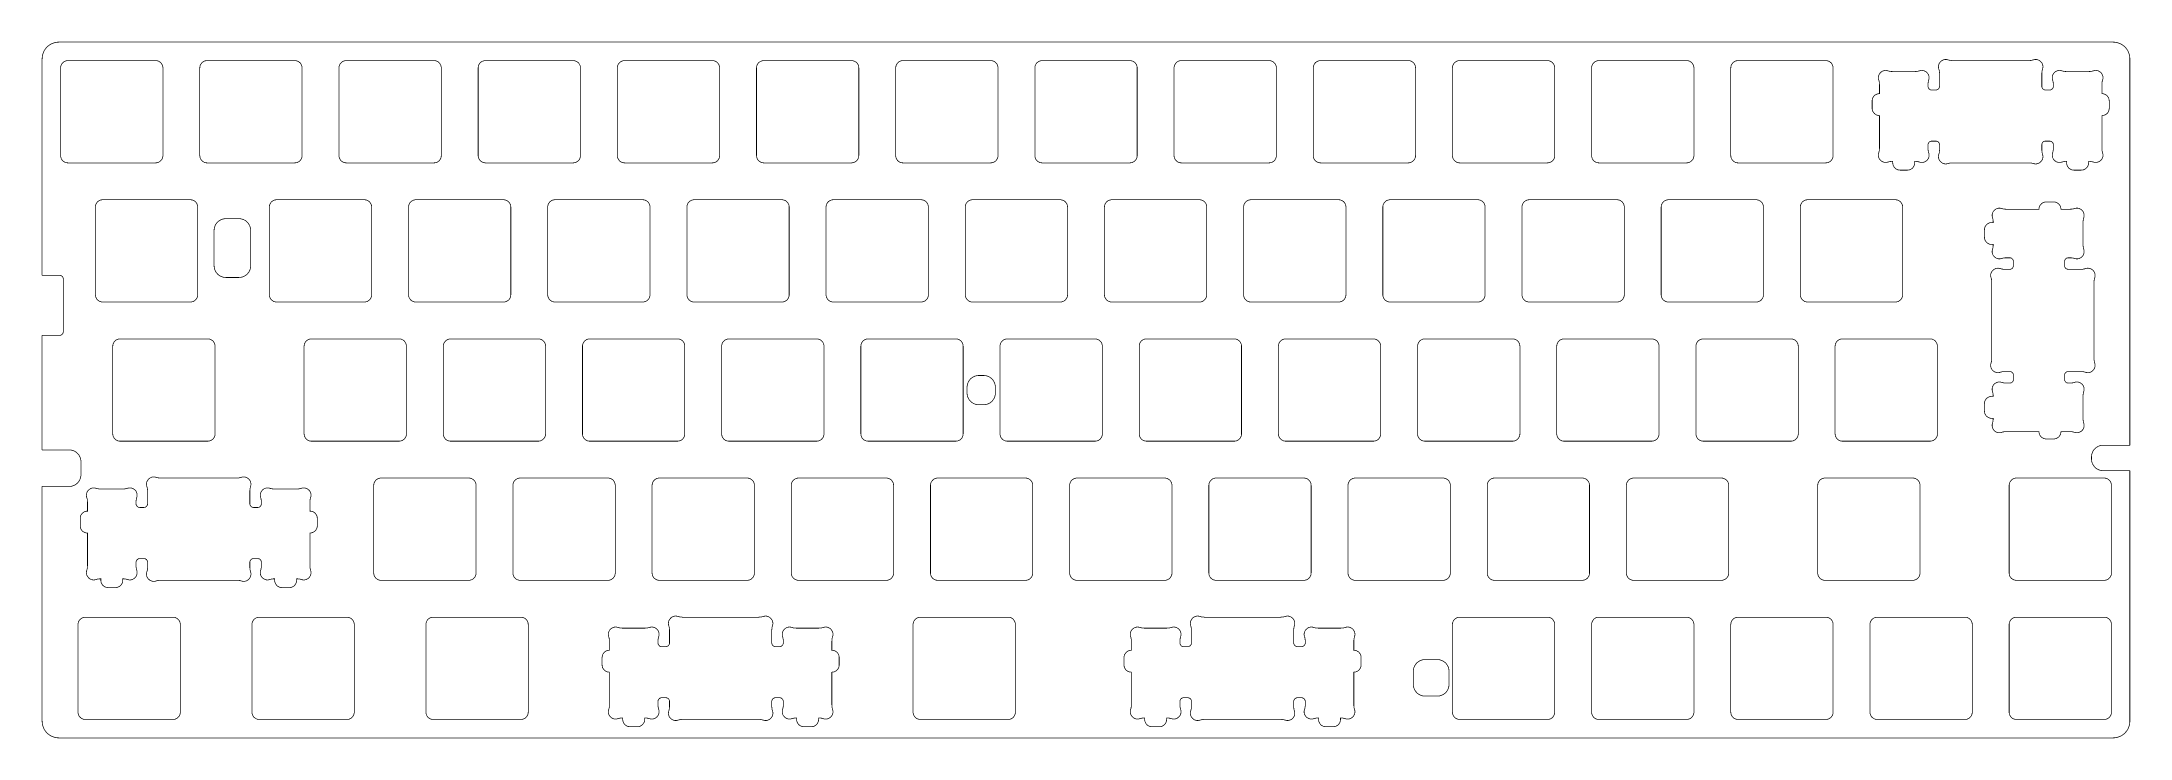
# Model space of a CAD drawing. Header units: millimetres. Extents: x 0 to 286, y -95 to 0.
import ezdxf

# ---------------------------------------------------------------- set-up
doc = ezdxf.new("R2010")
doc.units = ezdxf.units.MM
doc.header["$MEASUREMENT"] = 0
doc.layers.add('Board-Outline-Layer', color=7, linetype='Continuous', true_color=0xff00ff)

msp = doc.modelspace()

# ---------------------------------------------------------------- linework, layer by layer
at = {"layer": 'Board-Outline-Layer', "const_width": 0.1}
for points in [[(0, -2.29, -0.414), (2.29, 0)], [(283.46, 0, -0.414), (285.75, -2.29)], [(3.53, -2.53, 0.414), (2.53, -3.53)], [(16.53, -3.53, 0.414), (15.53, -2.53)], [(22.58, -2.53, 0.414), (21.58, -3.53)], [(35.58, -3.53, 0.414), (34.58, -2.53)], [(41.63, -2.53, 0.414), (40.63, -3.53)], [(54.63, -3.53, 0.414), (53.63, -2.53)], [(60.68, -2.53, 0.414), (59.68, -3.53)], [(73.68, -3.53, 0.414), (72.68, -2.53)], [(79.73, -2.53, 0.414), (78.73, -3.53)], [(92.73, -3.53, 0.414), (91.73, -2.53)], [(98.78, -2.53, 0.414), (97.78, -3.53)], [(111.78, -3.53, 0.414), (110.78, -2.53)], [(117.83, -2.53, 0.414), (116.83, -3.53)], [(130.83, -3.53, 0.414), (129.83, -2.53)], [(136.88, -2.53, 0.414), (135.88, -3.53)], [(149.88, -3.53, 0.414), (148.88, -2.53)], [(155.93, -2.53, 0.414), (154.93, -3.53)], [(168.93, -3.53, 0.414), (167.93, -2.53)], [(174.98, -2.53, 0.414), (173.98, -3.53)], [(187.98, -3.53, 0.414), (186.98, -2.53)], [(194.03, -2.53, 0.414), (193.03, -3.53)], [(207.03, -3.53, 0.414), (206.03, -2.53)], [(213.08, -2.53, 0.414), (212.08, -3.53)], [(226.08, -3.53, 0.414), (225.08, -2.53)], [(232.13, -2.53, 0.414), (231.13, -3.53)], [(245.13, -3.53, 0.414), (244.13, -2.53)], [(2.53, -15.53, 0.414), (3.53, -16.53)], [(15.53, -16.53, 0.414), (16.53, -15.53)], [(21.58, -15.53, 0.414), (22.58, -16.53)], [(34.58, -16.53, 0.414), (35.58, -15.53)], [(40.63, -15.53, 0.414), (41.63, -16.53)], [(53.63, -16.53, 0.414), (54.63, -15.53)], [(59.68, -15.53, 0.414), (60.68, -16.53)], [(72.68, -16.53, 0.414), (73.68, -15.53)], [(78.73, -15.53, 0.414), (79.73, -16.53)], [(91.73, -16.53, 0.414), (92.73, -15.53)], [(97.78, -15.53, 0.414), (98.78, -16.53)], [(110.78, -16.53, 0.414), (111.78, -15.53)], [(116.83, -15.53, 0.414), (117.83, -16.53)], [(129.83, -16.53, 0.414), (130.83, -15.53)], [(135.88, -15.53, 0.414), (136.88, -16.53)], [(148.88, -16.53, 0.414), (149.88, -15.53)], [(154.93, -15.53, 0.414), (155.93, -16.53)], [(167.93, -16.53, 0.414), (168.93, -15.53)], [(173.98, -15.53, 0.414), (174.98, -16.53)], [(186.98, -16.53, 0.414), (187.98, -15.53)], [(193.03, -15.53, 0.414), (194.03, -16.53)], [(206.03, -16.53, 0.414), (207.03, -15.53)], [(212.08, -15.53, 0.414), (213.08, -16.53)], [(225.08, -16.53, 0.414), (226.08, -15.53)], [(231.13, -15.53, 0.414), (232.13, -16.53)], [(244.13, -16.53, 0.414), (245.13, -15.53)], [(8.29, -21.58, 0.414), (7.29, -22.58)], [(21.29, -22.58, 0.414), (20.29, -21.58)], [(32.1, -21.58, 0.414), (31.1, -22.58)], [(45.1, -22.58, 0.414), (44.1, -21.58)], [(51.15, -21.58, 0.414), (50.15, -22.58)], [(64.15, -22.58, 0.414), (63.15, -21.58)], [(70.2, -21.58, 0.414), (69.2, -22.58)], [(83.2, -22.58, 0.414), (82.2, -21.58)], [(89.25, -21.58, 0.414), (88.25, -22.58)], [(102.25, -22.58, 0.414), (101.25, -21.58)], [(108.3, -21.58, 0.414), (107.3, -22.58)], [(121.3, -22.58, 0.414), (120.3, -21.58)], [(127.35, -21.58, 0.414), (126.35, -22.58)], [(140.35, -22.58, 0.414), (139.35, -21.58)], [(146.4, -21.58, 0.414), (145.4, -22.58)], [(159.4, -22.58, 0.414), (158.4, -21.58)], [(165.45, -21.58, 0.414), (164.45, -22.58)], [(178.45, -22.58, 0.414), (177.45, -21.58)], [(184.5, -21.58, 0.414), (183.5, -22.58)], [(197.5, -22.58, 0.414), (196.5, -21.58)], [(203.55, -21.58, 0.414), (202.55, -22.58)], [(216.55, -22.58, 0.414), (215.55, -21.58)], [(222.6, -21.58, 0.414), (221.6, -22.58)], [(235.6, -22.58, 0.414), (234.6, -21.58)], [(241.65, -21.58, 0.414), (240.65, -22.58)], [(254.65, -22.58, 0.414), (253.65, -21.58)], [(2.39, -31.92, -0.414), (2.89, -32.42)], [(7.29, -34.58, 0.414), (8.29, -35.58)], [(20.29, -35.58, 0.414), (21.29, -34.58)], [(31.1, -34.58, 0.414), (32.1, -35.58)], [(44.1, -35.58, 0.414), (45.1, -34.58)], [(50.15, -34.58, 0.414), (51.15, -35.58)], [(63.15, -35.58, 0.414), (64.15, -34.58)], [(69.2, -34.58, 0.414), (70.2, -35.58)], [(82.2, -35.58, 0.414), (83.2, -34.58)], [(88.25, -34.58, 0.414), (89.25, -35.58)], [(101.25, -35.58, 0.414), (102.25, -34.58)], [(107.3, -34.58, 0.414), (108.3, -35.58)], [(120.3, -35.58, 0.414), (121.3, -34.58)], [(126.35, -34.58, 0.414), (127.35, -35.58)], [(139.35, -35.58, 0.414), (140.35, -34.58)], [(145.4, -34.58, 0.414), (146.4, -35.58)], [(158.4, -35.58, 0.414), (159.4, -34.58)], [(164.45, -34.58, 0.414), (165.45, -35.58)], [(177.45, -35.58, 0.414), (178.45, -34.58)], [(183.5, -34.58, 0.414), (184.5, -35.58)], [(196.5, -35.58, 0.414), (197.5, -34.58)], [(202.55, -34.58, 0.414), (203.55, -35.58)], [(215.55, -35.58, 0.414), (216.55, -34.58)], [(221.6, -34.58, 0.414), (222.6, -35.58)], [(234.6, -35.58, 0.414), (235.6, -34.58)], [(240.65, -34.58, 0.414), (241.65, -35.58)], [(253.65, -35.58, 0.414), (254.65, -34.58)], [(2.89, -39.65, -0.414), (2.39, -40.15)], [(10.67, -40.63, 0.414), (9.67, -41.63)], [(23.67, -41.63, 0.414), (22.67, -40.63)], [(36.86, -40.63, 0.414), (35.86, -41.63)], [(49.86, -41.63, 0.414), (48.86, -40.63)], [(55.91, -40.63, 0.414), (54.91, -41.63)], [(68.91, -41.63, 0.414), (67.91, -40.63)], [(74.96, -40.63, 0.414), (73.96, -41.63)], [(87.96, -41.63, 0.414), (86.96, -40.63)], [(94.01, -40.63, 0.414), (93.01, -41.63)], [(107.01, -41.63, 0.414), (106.01, -40.63)], [(113.06, -40.63, 0.414), (112.06, -41.63)], [(126.06, -41.63, 0.414), (125.06, -40.63)], [(132.11, -40.63, 0.414), (131.11, -41.63)], [(145.11, -41.63, 0.414), (144.11, -40.63)], [(151.16, -40.63, 0.414), (150.16, -41.63)], [(164.16, -41.63, 0.414), (163.16, -40.63)], [(170.21, -40.63, 0.414), (169.21, -41.63)], [(183.21, -41.63, 0.414), (182.21, -40.63)], [(189.26, -40.63, 0.414), (188.26, -41.63)], [(202.26, -41.63, 0.414), (201.26, -40.63)], [(208.31, -40.63, 0.414), (207.31, -41.63)], [(221.31, -41.63, 0.414), (220.31, -40.63)], [(227.36, -40.63, 0.414), (226.36, -41.63)], [(240.36, -41.63, 0.414), (239.36, -40.63)], [(246.41, -40.63, 0.414), (245.41, -41.63)], [(259.41, -41.63, 0.414), (258.41, -40.63)], [(9.67, -53.63, 0.414), (10.67, -54.63)], [(22.67, -54.63, 0.414), (23.67, -53.63)], [(35.86, -53.63, 0.414), (36.86, -54.63)], [(48.86, -54.63, 0.414), (49.86, -53.63)], [(54.91, -53.63, 0.414), (55.91, -54.63)], [(67.91, -54.63, 0.414), (68.91, -53.63)], [(73.96, -53.63, 0.414), (74.96, -54.63)], [(86.96, -54.63, 0.414), (87.96, -53.63)], [(93.01, -53.63, 0.414), (94.01, -54.63)], [(106.01, -54.63, 0.414), (107.01, -53.63)], [(112.06, -53.63, 0.414), (113.06, -54.63)], [(125.06, -54.63, 0.414), (126.06, -53.63)], [(131.11, -53.63, 0.414), (132.11, -54.63)], [(144.11, -54.63, 0.414), (145.11, -53.63)], [(150.16, -53.63, 0.414), (151.16, -54.63)], [(163.16, -54.63, 0.414), (164.16, -53.63)], [(169.21, -53.63, 0.414), (170.21, -54.63)], [(182.21, -54.63, 0.414), (183.21, -53.63)], [(188.26, -53.63, 0.414), (189.26, -54.63)], [(201.26, -54.63, 0.414), (202.26, -53.63)], [(207.31, -53.63, 0.414), (208.31, -54.63)], [(220.31, -54.63, 0.414), (221.31, -53.63)], [(226.36, -53.63, 0.414), (227.36, -54.63)], [(239.36, -54.63, 0.414), (240.36, -53.63)], [(245.41, -53.63, 0.414), (246.41, -54.63)], [(258.41, -54.63, 0.414), (259.41, -53.63)], [(3.71, -55.83, -0.414), (5.31, -57.43)], [(280.5, -56.79, -0.414), (282.1, -55.19)], [(282.1, -58.67, -0.414), (280.5, -57.07)], [(5.31, -59.23, -0.414), (3.71, -60.83)], [(46.39, -59.68, 0.414), (45.39, -60.68)], [(59.39, -60.68, 0.414), (58.39, -59.68)], [(65.44, -59.68, 0.414), (64.44, -60.68)], [(78.44, -60.68, 0.414), (77.44, -59.68)], [(84.49, -59.68, 0.414), (83.49, -60.68)], [(97.49, -60.68, 0.414), (96.49, -59.68)], [(103.54, -59.68, 0.414), (102.54, -60.68)], [(116.54, -60.68, 0.414), (115.54, -59.68)], [(122.59, -59.68, 0.414), (121.59, -60.68)], [(135.59, -60.68, 0.414), (134.59, -59.68)], [(141.64, -59.68, 0.414), (140.64, -60.68)], [(154.64, -60.68, 0.414), (153.64, -59.68)], [(160.69, -59.68, 0.414), (159.69, -60.68)], [(173.69, -60.68, 0.414), (172.69, -59.68)], [(179.74, -59.68, 0.414), (178.74, -60.68)], [(192.74, -60.68, 0.414), (191.74, -59.68)], [(198.79, -59.68, 0.414), (197.79, -60.68)], [(211.79, -60.68, 0.414), (210.79, -59.68)], [(217.84, -59.68, 0.414), (216.84, -60.68)], [(230.84, -60.68, 0.414), (229.84, -59.68)], [(244.03, -59.68, 0.414), (243.03, -60.68)], [(257.03, -60.68, 0.414), (256.03, -59.68)], [(270.23, -59.68, 0.414), (269.23, -60.68)], [(283.23, -60.68, 0.414), (282.23, -59.68)], [(45.39, -72.68, 0.414), (46.39, -73.68)], [(58.39, -73.68, 0.414), (59.39, -72.68)], [(64.44, -72.68, 0.414), (65.44, -73.68)], [(77.44, -73.68, 0.414), (78.44, -72.68)], [(83.49, -72.68, 0.414), (84.49, -73.68)], [(96.49, -73.68, 0.414), (97.49, -72.68)], [(102.54, -72.68, 0.414), (103.54, -73.68)], [(115.54, -73.68, 0.414), (116.54, -72.68)], [(121.59, -72.68, 0.414), (122.59, -73.68)], [(134.59, -73.68, 0.414), (135.59, -72.68)], [(140.64, -72.68, 0.414), (141.64, -73.68)], [(153.64, -73.68, 0.414), (154.64, -72.68)], [(159.69, -72.68, 0.414), (160.69, -73.68)], [(172.69, -73.68, 0.414), (173.69, -72.68)], [(178.74, -72.68, 0.414), (179.74, -73.68)], [(191.74, -73.68, 0.414), (192.74, -72.68)], [(197.79, -72.68, 0.414), (198.79, -73.68)], [(210.79, -73.68, 0.414), (211.79, -72.68)], [(216.84, -72.68, 0.414), (217.84, -73.68)], [(229.84, -73.68, 0.414), (230.84, -72.68)], [(243.03, -72.68, 0.414), (244.03, -73.68)], [(256.03, -73.68, 0.414), (257.03, -72.68)], [(269.23, -72.68, 0.414), (270.23, -73.68)], [(282.23, -73.68, 0.414), (283.23, -72.68)], [(5.91, -78.73, 0.414), (4.91, -79.73)], [(18.91, -79.73, 0.414), (17.91, -78.73)], [(29.72, -78.73, 0.414), (28.72, -79.73)], [(42.72, -79.73, 0.414), (41.72, -78.73)], [(53.53, -78.73, 0.414), (52.53, -79.73)], [(66.53, -79.73, 0.414), (65.53, -78.73)], [(120.21, -78.73, 0.414), (119.21, -79.73)], [(133.21, -79.73, 0.414), (132.21, -78.73)], [(194.03, -78.73, 0.414), (193.03, -79.73)], [(207.03, -79.73, 0.414), (206.03, -78.73)], [(213.08, -78.73, 0.414), (212.08, -79.73)], [(226.08, -79.73, 0.414), (225.08, -78.73)], [(232.13, -78.73, 0.414), (231.13, -79.73)], [(245.13, -79.73, 0.414), (244.13, -78.73)], [(251.18, -78.73, 0.414), (250.18, -79.73)], [(264.18, -79.73, 0.414), (263.18, -78.73)], [(270.23, -78.73, 0.414), (269.23, -79.73)], [(283.23, -79.73, 0.414), (282.23, -78.73)], [(187.68, -87.93), (187.68, -86.13), (187.68, -86.13, -0.414), (189.28, -84.53), (189.28, -84.53), (190.96, -84.53, -0.414), (192.56, -86.13), (192.56, -87.93, -0.414), (190.96, -89.53), (189.28, -89.53), (189.28, -89.53, -0.414), (187.68, -87.93)], [(2.29, -95.25, -0.414), (0, -92.96)], [(4.91, -91.73, 0.414), (5.91, -92.73)], [(17.91, -92.73, 0.414), (18.91, -91.73)], [(28.72, -91.73, 0.414), (29.72, -92.73)], [(41.72, -92.73, 0.414), (42.72, -91.73)], [(52.53, -91.73, 0.414), (53.53, -92.73)], [(65.53, -92.73, 0.414), (66.53, -91.73)], [(119.21, -91.73, 0.414), (120.21, -92.73)], [(132.21, -92.73, 0.414), (133.21, -91.73)], [(193.03, -91.73, 0.414), (194.03, -92.73)], [(206.03, -92.73, 0.414), (207.03, -91.73)], [(212.08, -91.73, 0.414), (213.08, -92.73)], [(225.08, -92.73, 0.414), (226.08, -91.73)], [(231.13, -91.73, 0.414), (232.13, -92.73)], [(244.13, -92.73, 0.414), (245.13, -91.73)], [(250.18, -91.73, 0.414), (251.18, -92.73)], [(263.18, -92.73, 0.414), (264.18, -91.73)], [(269.23, -91.73, 0.414), (270.23, -92.73)], [(282.23, -92.73, 0.414), (283.23, -91.73)], [(285.75, -92.96, -0.414), (283.46, -95.25)]]:
    msp.add_lwpolyline(points, format="xyb", dxfattribs=at)
for points in [[(2.29, 0), (283.46, 0)], [(0, -31.92), (0, -2.29)], [(3.53, -2.53), (15.53, -2.53)], [(22.58, -2.53), (34.58, -2.53)], [(41.63, -2.53), (53.63, -2.53)], [(60.68, -2.53), (72.68, -2.53)], [(79.73, -2.53), (91.73, -2.53)], [(98.78, -2.53), (110.78, -2.53)], [(117.83, -2.53), (129.83, -2.53)], [(136.88, -2.53), (148.88, -2.53)], [(155.93, -2.53), (167.93, -2.53)], [(174.98, -2.53), (186.98, -2.53)], [(194.03, -2.53), (206.03, -2.53)], [(213.08, -2.53), (225.08, -2.53)], [(232.13, -2.53), (244.13, -2.53)], [(285.75, -2.29), (285.75, -55.19)], [(2.53, -3.53), (2.53, -15.53)], [(16.53, -3.53), (16.53, -15.53)], [(21.58, -3.53), (21.58, -15.53)], [(35.58, -3.53), (35.58, -15.53)], [(40.63, -3.53), (40.63, -15.53)], [(54.63, -3.53), (54.63, -15.53)], [(59.68, -3.53), (59.68, -15.53)], [(73.68, -3.53), (73.68, -15.53)], [(78.73, -3.53), (78.73, -15.53)], [(92.73, -3.53), (92.73, -15.53)], [(97.78, -3.53), (97.78, -15.53)], [(111.78, -3.53), (111.78, -15.53)], [(116.83, -3.53), (116.83, -15.53)], [(130.83, -3.53), (130.83, -15.53)], [(135.88, -3.53), (135.88, -15.53)], [(149.88, -3.53), (149.88, -15.53)], [(154.93, -3.53), (154.93, -15.53)], [(168.93, -3.53), (168.93, -15.53)], [(173.98, -3.53), (173.98, -15.53)], [(187.98, -3.53), (187.98, -15.53)], [(193.03, -3.53), (193.03, -15.53)], [(207.03, -3.53), (207.03, -15.53)], [(212.08, -3.53), (212.08, -15.53)], [(226.08, -3.53), (226.08, -15.53)], [(231.13, -3.53), (231.13, -15.53)], [(245.13, -3.53), (245.13, -15.53)], [(3.53, -16.53), (15.53, -16.53)], [(22.58, -16.53), (34.58, -16.53)], [(41.63, -16.53), (53.63, -16.53)], [(60.68, -16.53), (72.68, -16.53)], [(79.73, -16.53), (91.73, -16.53)], [(98.78, -16.53), (110.78, -16.53)], [(117.83, -16.53), (129.83, -16.53)], [(136.88, -16.53), (148.88, -16.53)], [(155.93, -16.53), (167.93, -16.53)], [(174.98, -16.53), (186.98, -16.53)], [(194.03, -16.53), (206.03, -16.53)], [(213.08, -16.53), (225.08, -16.53)], [(232.13, -16.53), (244.13, -16.53)], [(7.29, -22.58), (7.29, -34.58)], [(8.29, -21.58), (20.29, -21.58)], [(21.29, -22.58), (21.29, -34.58)], [(31.1, -22.58), (31.1, -34.58)], [(32.1, -21.58), (44.1, -21.58)], [(45.1, -22.58), (45.1, -34.58)], [(50.15, -22.58), (50.15, -34.58)], [(51.15, -21.58), (63.15, -21.58)], [(64.15, -22.58), (64.15, -34.58)], [(69.2, -22.58), (69.2, -34.58)], [(70.2, -21.58), (82.2, -21.58)], [(83.2, -22.58), (83.2, -34.58)], [(88.25, -22.58), (88.25, -34.58)], [(89.25, -21.58), (101.25, -21.58)], [(102.25, -22.58), (102.25, -34.58)], [(107.3, -22.58), (107.3, -34.58)], [(108.3, -21.58), (120.3, -21.58)], [(121.3, -22.58), (121.3, -34.58)], [(126.35, -22.58), (126.35, -34.58)], [(127.35, -21.58), (139.35, -21.58)], [(140.35, -22.58), (140.35, -34.58)], [(145.4, -22.58), (145.4, -34.58)], [(146.4, -21.58), (158.4, -21.58)], [(159.4, -22.58), (159.4, -34.58)], [(164.45, -22.58), (164.45, -34.58)], [(165.45, -21.58), (177.45, -21.58)], [(178.45, -22.58), (178.45, -34.58)], [(183.5, -22.58), (183.5, -34.58)], [(184.5, -21.58), (196.5, -21.58)], [(197.5, -22.58), (197.5, -34.58)], [(202.55, -22.58), (202.55, -34.58)], [(203.55, -21.58), (215.55, -21.58)], [(216.55, -22.58), (216.55, -34.58)], [(221.6, -22.58), (221.6, -34.58)], [(222.6, -21.58), (234.6, -21.58)], [(235.6, -22.58), (235.6, -34.58)], [(240.65, -22.58), (240.65, -34.58)], [(241.65, -21.58), (253.65, -21.58)], [(254.65, -22.58), (254.65, -34.58)], [(0, -31.92), (2.39, -31.92)], [(2.89, -32.42), (2.89, -39.65)], [(8.29, -35.58), (20.29, -35.58)], [(32.1, -35.58), (44.1, -35.58)], [(51.15, -35.58), (63.15, -35.58)], [(70.2, -35.58), (82.2, -35.58)], [(89.25, -35.58), (101.25, -35.58)], [(108.3, -35.58), (120.3, -35.58)], [(127.35, -35.58), (139.35, -35.58)], [(146.4, -35.58), (158.4, -35.58)], [(165.45, -35.58), (177.45, -35.58)], [(184.5, -35.58), (196.5, -35.58)], [(203.55, -35.58), (215.55, -35.58)], [(222.6, -35.58), (234.6, -35.58)], [(241.65, -35.58), (253.65, -35.58)], [(0, -55.83), (0, -40.15)], [(2.39, -40.15), (0, -40.15)], [(9.67, -41.63), (9.67, -53.63)], [(10.67, -40.63), (22.67, -40.63)], [(23.67, -41.63), (23.67, -53.63)], [(35.86, -41.63), (35.86, -53.63)], [(36.86, -40.63), (48.86, -40.63)], [(49.86, -41.63), (49.86, -53.63)], [(54.91, -41.63), (54.91, -53.63)], [(55.91, -40.63), (67.91, -40.63)], [(68.91, -41.63), (68.91, -53.63)], [(73.96, -41.63), (73.96, -53.63)], [(74.96, -40.63), (86.96, -40.63)], [(87.96, -41.63), (87.96, -53.63)], [(93.01, -41.63), (93.01, -53.63)], [(94.01, -40.63), (106.01, -40.63)], [(107.01, -41.63), (107.01, -53.63)], [(112.06, -41.63), (112.06, -53.63)], [(113.06, -40.63), (125.06, -40.63)], [(126.06, -41.63), (126.06, -53.63)], [(131.11, -41.63), (131.11, -53.63)], [(132.11, -40.63), (144.11, -40.63)], [(145.11, -41.63), (145.11, -53.63)], [(150.16, -41.63), (150.16, -53.63)], [(151.16, -40.63), (163.16, -40.63)], [(164.16, -41.63), (164.16, -53.63)], [(169.21, -41.63), (169.21, -53.63)], [(170.21, -40.63), (182.21, -40.63)], [(183.21, -41.63), (183.21, -53.63)], [(188.26, -41.63), (188.26, -53.63)], [(189.26, -40.63), (201.26, -40.63)], [(202.26, -41.63), (202.26, -53.63)], [(207.31, -41.63), (207.31, -53.63)], [(208.31, -40.63), (220.31, -40.63)], [(221.31, -41.63), (221.31, -53.63)], [(226.36, -41.63), (226.36, -53.63)], [(227.36, -40.63), (239.36, -40.63)], [(240.36, -41.63), (240.36, -53.63)], [(245.41, -41.63), (245.41, -53.63)], [(246.41, -40.63), (258.41, -40.63)], [(259.41, -41.63), (259.41, -53.63)], [(0, -55.83), (3.71, -55.83)], [(10.67, -54.63), (22.67, -54.63)], [(36.86, -54.63), (48.86, -54.63)], [(55.91, -54.63), (67.91, -54.63)], [(74.96, -54.63), (86.96, -54.63)], [(94.01, -54.63), (106.01, -54.63)], [(113.06, -54.63), (125.06, -54.63)], [(132.11, -54.63), (144.11, -54.63)], [(151.16, -54.63), (163.16, -54.63)], [(170.21, -54.63), (182.21, -54.63)], [(189.26, -54.63), (201.26, -54.63)], [(208.31, -54.63), (220.31, -54.63)], [(227.36, -54.63), (239.36, -54.63)], [(246.41, -54.63), (258.41, -54.63)], [(280.5, -57.07), (280.5, -56.79)], [(282.1, -55.19), (285.75, -55.19)], [(5.31, -57.43), (5.31, -59.23)], [(46.39, -59.68), (58.39, -59.68)], [(65.44, -59.68), (77.44, -59.68)], [(84.49, -59.68), (96.49, -59.68)], [(103.54, -59.68), (115.54, -59.68)], [(122.59, -59.68), (134.59, -59.68)], [(141.64, -59.68), (153.64, -59.68)], [(160.69, -59.68), (172.69, -59.68)], [(179.74, -59.68), (191.74, -59.68)], [(198.79, -59.68), (210.79, -59.68)], [(217.84, -59.68), (229.84, -59.68)], [(244.03, -59.68), (256.03, -59.68)], [(270.23, -59.68), (282.23, -59.68)], [(285.75, -58.67), (282.1, -58.67)], [(285.75, -58.67), (285.75, -92.96)], [(3.71, -60.83), (0, -60.83)], [(0, -92.96), (0, -60.83)], [(45.39, -60.68), (45.39, -72.68)], [(59.39, -60.68), (59.39, -72.68)], [(64.44, -60.68), (64.44, -72.68)], [(78.44, -60.68), (78.44, -72.68)], [(83.49, -60.68), (83.49, -72.68)], [(97.49, -60.68), (97.49, -72.68)], [(102.54, -60.68), (102.54, -72.68)], [(116.54, -60.68), (116.54, -72.68)], [(121.59, -60.68), (121.59, -72.68)], [(135.59, -60.68), (135.59, -72.68)], [(140.64, -60.68), (140.64, -72.68)], [(154.64, -60.68), (154.64, -72.68)], [(159.69, -60.68), (159.69, -72.68)], [(173.69, -60.68), (173.69, -72.68)], [(178.74, -60.68), (178.74, -72.68)], [(192.74, -60.68), (192.74, -72.68)], [(197.79, -60.68), (197.79, -72.68)], [(211.79, -60.68), (211.79, -72.68)], [(216.84, -60.68), (216.84, -72.68)], [(230.84, -60.68), (230.84, -72.68)], [(243.03, -60.68), (243.03, -72.68)], [(257.03, -60.68), (257.03, -72.68)], [(269.23, -60.68), (269.23, -72.68)], [(283.23, -60.68), (283.23, -72.68)], [(46.39, -73.68), (58.39, -73.68)], [(65.44, -73.68), (77.44, -73.68)], [(84.49, -73.68), (96.49, -73.68)], [(103.54, -73.68), (115.54, -73.68)], [(122.59, -73.68), (134.59, -73.68)], [(141.64, -73.68), (153.64, -73.68)], [(160.69, -73.68), (172.69, -73.68)], [(179.74, -73.68), (191.74, -73.68)], [(198.79, -73.68), (210.79, -73.68)], [(217.84, -73.68), (229.84, -73.68)], [(244.03, -73.68), (256.03, -73.68)], [(270.23, -73.68), (282.23, -73.68)], [(4.91, -79.73), (4.91, -91.73)], [(5.91, -78.73), (17.91, -78.73)], [(18.91, -79.73), (18.91, -91.73)], [(28.72, -79.73), (28.72, -91.73)], [(29.72, -78.73), (41.72, -78.73)], [(42.72, -79.73), (42.72, -91.73)], [(52.53, -79.73), (52.53, -91.73)], [(53.53, -78.73), (65.53, -78.73)], [(66.53, -79.73), (66.53, -91.73)], [(119.21, -79.73), (119.21, -91.73)], [(120.21, -78.73), (132.21, -78.73)], [(133.21, -79.73), (133.21, -91.73)], [(193.03, -79.73), (193.03, -91.73)], [(194.03, -78.73), (206.03, -78.73)], [(207.03, -79.73), (207.03, -91.73)], [(212.08, -79.73), (212.08, -91.73)], [(213.08, -78.73), (225.08, -78.73)], [(226.08, -79.73), (226.08, -91.73)], [(231.13, -79.73), (231.13, -91.73)], [(232.13, -78.73), (244.13, -78.73)], [(245.13, -79.73), (245.13, -91.73)], [(250.18, -79.73), (250.18, -91.73)], [(251.18, -78.73), (263.18, -78.73)], [(264.18, -79.73), (264.18, -91.73)], [(269.23, -79.73), (269.23, -91.73)], [(270.23, -78.73), (282.23, -78.73)], [(283.23, -79.73), (283.23, -91.73)], [(5.91, -92.73), (17.91, -92.73)], [(29.72, -92.73), (41.72, -92.73)], [(53.53, -92.73), (65.53, -92.73)], [(120.21, -92.73), (132.21, -92.73)], [(194.03, -92.73), (206.03, -92.73)], [(213.08, -92.73), (225.08, -92.73)], [(232.13, -92.73), (244.13, -92.73)], [(251.18, -92.73), (263.18, -92.73)], [(270.23, -92.73), (282.23, -92.73)], [(283.46, -95.25), (2.29, -95.25)]]:
    msp.add_lwpolyline(points, dxfattribs=at)
for points in [[(259.2, -13.56), (259.23, -13.56), (259.25, -13.56), (259.28, -13.56), (259.3, -13.57), (259.33, -13.57), (259.35, -13.58), (259.37, -13.59), (259.4, -13.59), (259.42, -13.6), (259.44, -13.62), (259.46, -13.63), (259.48, -13.64), (259.5, -13.65), (259.52, -13.67), (259.54, -13.68), (259.55, -13.7), (259.57, -13.72), (259.59, -13.74), (259.6, -13.76), (259.62, -13.78), (259.63, -13.8), (259.64, -13.82), (259.65, -13.84), (259.66, -13.86), (259.67, -13.88), (259.68, -13.91), (259.68, -13.93), (259.69, -13.95), (259.69, -13.98), (259.7, -14), (259.7, -14.03), (259.7, -14.06), (259.7, -14.75), (259.7, -14.82), (259.69, -14.9), (259.69, -14.98), (259.68, -15.06), (259.66, -15.14), (259.65, -15.21), (259.63, -15.29), (259.6, -15.36), (259.59, -15.4), (259.58, -15.44), (259.57, -15.47), (259.57, -15.51), (259.56, -15.54), (259.56, -15.58), (259.55, -15.62), (259.55, -15.65), (259.55, -15.69), (259.55, -15.72), (259.56, -15.75), (259.56, -15.79), (259.56, -15.82), (259.57, -15.86), (259.58, -15.92), (259.6, -15.99), (259.63, -16.05), (259.65, -16.11), (259.69, -16.17), (259.72, -16.23), (259.76, -16.28), (259.8, -16.33), (259.85, -16.38), (259.9, -16.42), (259.95, -16.47), (260, -16.5), (260.06, -16.54), (260.11, -16.57), (260.18, -16.6), (260.24, -16.62), (260.3, -16.64), (260.37, -16.66), (260.4, -16.66), (260.44, -16.67), (260.47, -16.67), (260.51, -16.67), (260.54, -16.67), (260.58, -16.67), (260.61, -16.67), (260.65, -16.67), (260.68, -16.66), (260.72, -16.66), (260.75, -16.65), (260.79, -16.64), (260.83, -16.63), (260.86, -16.62), (260.94, -16.6), (261.01, -16.58), (261.09, -16.56), (261.17, -16.55), (261.25, -16.54), (261.32, -16.53), (261.4, -16.53), (261.48, -16.53), (271.92, -16.53), (272, -16.53), (272.08, -16.53), (272.16, -16.54), (272.23, -16.55), (272.31, -16.56), (272.39, -16.58), (272.46, -16.6), (272.54, -16.62), (272.57, -16.63), (272.61, -16.64), (272.65, -16.65), (272.68, -16.66), (272.72, -16.66), (272.76, -16.67), (272.79, -16.67), (272.83, -16.67), (272.86, -16.67), (272.9, -16.67), (272.93, -16.67), (272.96, -16.67), (273, -16.66), (273.03, -16.66), (273.07, -16.65), (273.1, -16.64), (273.16, -16.62), (273.23, -16.6), (273.29, -16.57), (273.34, -16.54), (273.4, -16.5), (273.45, -16.47), (273.51, -16.42), (273.55, -16.38), (273.6, -16.33), (273.64, -16.28), (273.68, -16.23), (273.72, -16.17), (273.75, -16.11), (273.77, -16.05), (273.8, -15.99), (273.82, -15.92), (273.83, -15.86), (273.84, -15.82), (273.84, -15.79), (273.85, -15.75), (273.85, -15.72), (273.85, -15.69), (273.85, -15.65), (273.85, -15.62), (273.84, -15.58), (273.84, -15.54), (273.83, -15.51), (273.83, -15.47), (273.82, -15.44), (273.81, -15.4), (273.8, -15.36), (273.78, -15.29), (273.76, -15.21), (273.74, -15.14), (273.73, -15.06), (273.71, -14.98), (273.71, -14.9), (273.7, -14.82), (273.7, -14.75), (273.7, -14.06), (273.7, -14.03), (273.7, -14), (273.71, -13.98), (273.71, -13.95), (273.72, -13.93), (273.72, -13.91), (273.73, -13.88), (273.74, -13.86), (273.75, -13.84), (273.76, -13.82), (273.77, -13.8), (273.79, -13.78), (273.8, -13.76), (273.81, -13.74), (273.83, -13.72), (273.85, -13.7), (273.86, -13.68), (273.88, -13.67), (273.9, -13.65), (273.92, -13.64), (273.94, -13.63), (273.96, -13.62), (273.98, -13.6), (274.01, -13.59), (274.03, -13.59), (274.05, -13.58), (274.08, -13.57), (274.1, -13.57), (274.12, -13.56), (274.15, -13.56), (274.17, -13.56), (274.2, -13.56), (274.78, -13.56), (274.8, -13.56), (274.83, -13.56), (274.85, -13.56), (274.88, -13.57), (274.9, -13.57), (274.92, -13.58), (274.95, -13.59), (274.97, -13.59), (274.99, -13.6), (275.01, -13.62), (275.03, -13.63), (275.06, -13.64), (275.07, -13.65), (275.09, -13.67), (275.11, -13.68), (275.13, -13.7), (275.15, -13.72), (275.16, -13.74), (275.18, -13.76), (275.19, -13.78), (275.2, -13.8), (275.22, -13.82), (275.23, -13.84), (275.24, -13.86), (275.25, -13.88), (275.25, -13.91), (275.26, -13.93), (275.27, -13.95), (275.27, -13.98), (275.27, -14), (275.27, -14.03), (275.28, -14.06), (275.28, -14.55), (275.27, -14.62), (275.27, -14.7), (275.26, -14.78), (275.25, -14.86), (275.24, -14.94), (275.22, -15.01), (275.2, -15.09), (275.18, -15.16), (275.17, -15.2), (275.16, -15.24), (275.15, -15.27), (275.14, -15.31), (275.14, -15.34), (275.13, -15.38), (275.13, -15.42), (275.13, -15.45), (275.13, -15.49), (275.13, -15.52), (275.13, -15.55), (275.13, -15.59), (275.14, -15.62), (275.14, -15.66), (275.16, -15.72), (275.18, -15.79), (275.2, -15.85), (275.23, -15.91), (275.26, -15.97), (275.3, -16.03), (275.33, -16.08), (275.38, -16.13), (275.42, -16.18), (275.47, -16.22), (275.52, -16.27), (275.58, -16.3), (275.63, -16.34), (275.69, -16.37), (275.75, -16.4), (275.81, -16.42), (275.88, -16.44), (275.91, -16.45), (275.94, -16.46), (275.98, -16.46), (276.01, -16.47), (276.05, -16.47), (276.08, -16.47), (276.12, -16.47), (276.15, -16.47), (276.19, -16.47), (276.22, -16.47), (276.26, -16.46), (276.29, -16.46), (276.33, -16.45), (276.37, -16.44), (276.4, -16.43), (276.44, -16.42), (276.51, -16.4), (276.59, -16.38), (276.67, -16.36), (276.74, -16.35), (276.82, -16.34), (276.9, -16.33), (276.98, -16.33), (277.06, -16.33), (277.1, -16.33), (277.1, -16.53), (277.1, -16.58), (277.11, -16.63), (277.11, -16.68), (277.12, -16.73), (277.13, -16.77), (277.15, -16.82), (277.16, -16.87), (277.18, -16.91), (277.2, -16.96), (277.22, -17), (277.25, -17.04), (277.27, -17.08), (277.3, -17.12), (277.33, -17.16), (277.36, -17.2), (277.39, -17.23), (277.43, -17.27), (277.46, -17.3), (277.5, -17.33), (277.54, -17.35), (277.58, -17.38), (277.62, -17.4), (277.67, -17.43), (277.71, -17.45), (277.76, -17.46), (277.8, -17.48), (277.85, -17.49), (277.9, -17.5), (277.95, -17.51), (278, -17.52), (278.05, -17.52), (278.1, -17.53), (279.1, -17.53), (279.15, -17.52), (279.2, -17.52), (279.25, -17.51), (279.3, -17.5), (279.35, -17.49), (279.4, -17.48), (279.44, -17.46), (279.49, -17.45), (279.53, -17.43), (279.58, -17.4), (279.62, -17.38), (279.66, -17.35), (279.7, -17.33), (279.74, -17.3), (279.77, -17.27), (279.81, -17.23), (279.84, -17.2), (279.87, -17.16), (279.9, -17.12), (279.93, -17.08), (279.96, -17.04), (279.98, -17), (280, -16.96), (280.02, -16.91), (280.04, -16.87), (280.06, -16.82), (280.07, -16.77), (280.08, -16.73), (280.09, -16.68), (280.1, -16.63), (280.1, -16.58), (280.1, -16.53), (280.1, -16.33), (280.15, -16.33), (280.22, -16.33), (280.3, -16.33), (280.38, -16.34), (280.46, -16.35), (280.54, -16.36), (280.61, -16.38), (280.69, -16.4), (280.76, -16.42), (280.8, -16.43), (280.84, -16.44), (280.87, -16.45), (280.91, -16.46), (280.94, -16.46), (280.98, -16.47), (281.02, -16.47), (281.05, -16.47), (281.09, -16.47), (281.12, -16.47), (281.16, -16.47), (281.19, -16.47), (281.22, -16.46), (281.26, -16.46), (281.29, -16.45), (281.32, -16.44), (281.39, -16.42), (281.45, -16.4), (281.51, -16.37), (281.57, -16.34), (281.63, -16.3), (281.68, -16.27), (281.73, -16.22), (281.78, -16.18), (281.82, -16.13), (281.87, -16.08), (281.91, -16.03), (281.94, -15.97), (281.97, -15.91), (282, -15.85), (282.02, -15.79), (282.04, -15.72), (282.06, -15.66), (282.06, -15.62), (282.07, -15.59), (282.07, -15.55), (282.07, -15.52), (282.07, -15.49), (282.07, -15.45), (282.07, -15.42), (282.07, -15.38), (282.06, -15.34), (282.06, -15.31), (282.05, -15.27), (282.04, -15.24), (282.03, -15.2), (282.02, -15.16), (282, -15.09), (281.98, -15.01), (281.96, -14.94), (281.95, -14.86), (281.94, -14.78), (281.93, -14.7), (281.93, -14.62), (281.93, -14.55), (281.93, -10.06), (281.98, -10.05), (282.03, -10.05), (282.08, -10.04), (282.13, -10.03), (282.18, -10.02), (282.22, -10.01), (282.27, -9.99), (282.31, -9.98), (282.36, -9.96), (282.4, -9.93), (282.44, -9.91), (282.48, -9.88), (282.52, -9.86), (282.56, -9.83), (282.6, -9.8), (282.63, -9.76), (282.67, -9.73), (282.7, -9.69), (282.73, -9.65), (282.75, -9.61), (282.78, -9.57), (282.8, -9.53), (282.83, -9.49), (282.85, -9.44), (282.86, -9.4), (282.88, -9.35), (282.89, -9.3), (282.91, -9.26), (282.91, -9.21), (282.92, -9.16), (282.92, -9.11), (282.93, -9.06), (282.93, -8.06), (282.92, -8), (282.92, -7.95), (282.91, -7.9), (282.91, -7.85), (282.89, -7.81), (282.88, -7.76), (282.86, -7.71), (282.85, -7.67), (282.83, -7.62), (282.8, -7.58), (282.78, -7.54), (282.75, -7.5), (282.73, -7.46), (282.7, -7.42), (282.67, -7.38), (282.63, -7.35), (282.6, -7.31), (282.56, -7.28), (282.52, -7.25), (282.48, -7.23), (282.44, -7.2), (282.4, -7.18), (282.36, -7.15), (282.31, -7.13), (282.27, -7.12), (282.22, -7.1), (282.18, -7.09), (282.13, -7.08), (282.08, -7.07), (282.03, -7.06), (281.98, -7.06), (281.93, -7.06), (281.93, -5.8), (281.93, -5.73), (281.93, -5.65), (281.94, -5.57), (281.95, -5.49), (281.96, -5.41), (281.98, -5.34), (282, -5.26), (282.02, -5.19), (282.03, -5.15), (282.04, -5.11), (282.05, -5.08), (282.06, -5.04), (282.06, -5.01), (282.07, -4.97), (282.07, -4.94), (282.07, -4.9), (282.07, -4.86), (282.07, -4.83), (282.07, -4.8), (282.07, -4.76), (282.06, -4.73), (282.06, -4.69), (282.04, -4.63), (282.02, -4.56), (282, -4.5), (281.97, -4.44), (281.94, -4.38), (281.91, -4.32), (281.87, -4.27), (281.82, -4.22), (281.78, -4.17), (281.73, -4.13), (281.68, -4.08), (281.63, -4.05), (281.57, -4.01), (281.51, -3.98), (281.45, -3.95), (281.39, -3.93), (281.32, -3.91), (281.26, -3.89), (281.22, -3.89), (281.19, -3.88), (281.16, -3.88), (281.12, -3.88), (281.09, -3.88), (281.05, -3.88), (281.02, -3.88), (280.98, -3.88), (280.94, -3.89), (280.91, -3.89), (280.87, -3.9), (280.84, -3.91), (280.8, -3.92), (280.76, -3.93), (280.69, -3.95), (280.61, -3.97), (280.54, -3.99), (280.46, -4), (280.38, -4.01), (280.3, -4.02), (280.22, -4.02), (280.15, -4.03), (277.06, -4.03), (276.98, -4.02), (276.9, -4.02), (276.82, -4.01), (276.74, -4), (276.67, -3.99), (276.59, -3.97), (276.51, -3.95), (276.44, -3.93), (276.4, -3.92), (276.37, -3.91), (276.33, -3.9), (276.29, -3.89), (276.26, -3.89), (276.22, -3.88), (276.19, -3.88), (276.15, -3.88), (276.12, -3.88), (276.08, -3.88), (276.05, -3.88), (276.01, -3.88), (275.98, -3.89), (275.94, -3.89), (275.88, -3.91), (275.81, -3.93), (275.75, -3.95), (275.69, -3.98), (275.63, -4.01), (275.58, -4.05), (275.52, -4.08), (275.47, -4.13), (275.42, -4.17), (275.38, -4.22), (275.33, -4.27), (275.3, -4.32), (275.26, -4.38), (275.23, -4.44), (275.2, -4.5), (275.18, -4.56), (275.16, -4.63), (275.14, -4.69), (275.14, -4.73), (275.13, -4.76), (275.13, -4.8), (275.13, -4.83), (275.13, -4.86), (275.13, -4.9), (275.13, -4.94), (275.13, -4.97), (275.14, -5.01), (275.14, -5.04), (275.15, -5.08), (275.16, -5.11), (275.17, -5.15), (275.18, -5.19), (275.2, -5.26), (275.22, -5.34), (275.24, -5.41), (275.25, -5.49), (275.26, -5.57), (275.27, -5.65), (275.27, -5.73), (275.28, -5.8), (275.28, -6.06), (275.27, -6.08), (275.27, -6.11), (275.27, -6.13), (275.27, -6.16), (275.26, -6.18), (275.25, -6.2), (275.25, -6.23), (275.24, -6.25), (275.23, -6.27), (275.22, -6.29), (275.2, -6.31), (275.19, -6.33), (275.18, -6.35), (275.16, -6.37), (275.15, -6.39), (275.13, -6.41), (275.11, -6.43), (275.09, -6.44), (275.07, -6.46), (275.06, -6.47), (275.03, -6.48), (275.01, -6.49), (274.99, -6.51), (274.97, -6.52), (274.95, -6.52), (274.92, -6.53), (274.9, -6.54), (274.88, -6.54), (274.85, -6.55), (274.83, -6.55), (274.8, -6.55), (274.78, -6.56), (274.2, -6.56), (274.17, -6.55), (274.15, -6.55), (274.12, -6.55), (274.1, -6.54), (274.08, -6.54), (274.05, -6.53), (274.03, -6.52), (274.01, -6.52), (273.98, -6.51), (273.96, -6.49), (273.94, -6.48), (273.92, -6.47), (273.9, -6.46), (273.88, -6.44), (273.86, -6.43), (273.85, -6.41), (273.83, -6.39), (273.81, -6.37), (273.8, -6.35), (273.79, -6.33), (273.77, -6.31), (273.76, -6.29), (273.75, -6.27), (273.74, -6.25), (273.73, -6.23), (273.72, -6.2), (273.72, -6.18), (273.71, -6.16), (273.71, -6.13), (273.7, -6.11), (273.7, -6.08), (273.7, -6.06), (273.7, -4.3), (273.7, -4.23), (273.71, -4.15), (273.71, -4.07), (273.73, -3.99), (273.74, -3.91), (273.76, -3.84), (273.78, -3.76), (273.8, -3.69), (273.81, -3.65), (273.82, -3.61), (273.83, -3.58), (273.83, -3.54), (273.84, -3.51), (273.84, -3.47), (273.85, -3.44), (273.85, -3.4), (273.85, -3.36), (273.85, -3.33), (273.85, -3.3), (273.84, -3.26), (273.84, -3.23), (273.83, -3.19), (273.82, -3.13), (273.8, -3.06), (273.77, -3), (273.75, -2.94), (273.72, -2.88), (273.68, -2.82), (273.64, -2.77), (273.6, -2.72), (273.55, -2.67), (273.51, -2.63), (273.45, -2.58), (273.4, -2.55), (273.34, -2.51), (273.29, -2.48), (273.23, -2.45), (273.16, -2.43), (273.1, -2.41), (273.07, -2.4), (273.03, -2.39), (273, -2.39), (272.96, -2.38), (272.93, -2.38), (272.9, -2.38), (272.86, -2.38), (272.83, -2.38), (272.79, -2.38), (272.76, -2.38), (272.72, -2.39), (272.68, -2.39), (272.65, -2.4), (272.61, -2.41), (272.57, -2.42), (272.54, -2.43), (272.46, -2.45), (272.39, -2.47), (272.31, -2.49), (272.23, -2.5), (272.16, -2.51), (272.08, -2.52), (272, -2.52), (271.92, -2.53), (261.48, -2.53), (261.4, -2.52), (261.32, -2.52), (261.25, -2.51), (261.17, -2.5), (261.09, -2.49), (261.01, -2.47), (260.94, -2.45), (260.86, -2.43), (260.83, -2.42), (260.79, -2.41), (260.75, -2.4), (260.72, -2.39), (260.68, -2.39), (260.65, -2.38), (260.61, -2.38), (260.58, -2.38), (260.54, -2.38), (260.51, -2.38), (260.47, -2.38), (260.44, -2.38), (260.4, -2.39), (260.37, -2.39), (260.3, -2.41), (260.24, -2.43), (260.18, -2.45), (260.11, -2.48), (260.06, -2.51), (260, -2.55), (259.95, -2.58), (259.9, -2.63), (259.85, -2.67), (259.8, -2.72), (259.76, -2.77), (259.72, -2.82), (259.69, -2.88), (259.65, -2.94), (259.63, -3), (259.6, -3.06), (259.58, -3.13), (259.58, -3.16), (259.57, -3.19), (259.56, -3.23), (259.56, -3.26), (259.56, -3.3), (259.55, -3.33), (259.55, -3.36), (259.55, -3.4), (259.55, -3.44), (259.56, -3.47), (259.56, -3.51), (259.57, -3.54), (259.57, -3.58), (259.58, -3.61), (259.59, -3.65), (259.6, -3.69), (259.63, -3.76), (259.65, -3.84), (259.66, -3.91), (259.68, -3.99), (259.69, -4.07), (259.69, -4.15), (259.7, -4.23), (259.7, -4.3), (259.7, -6.06), (259.7, -6.08), (259.7, -6.11), (259.69, -6.13), (259.69, -6.16), (259.68, -6.18), (259.68, -6.2), (259.67, -6.23), (259.66, -6.25), (259.65, -6.27), (259.64, -6.29), (259.63, -6.31), (259.62, -6.33), (259.6, -6.35), (259.59, -6.37), (259.57, -6.39), (259.55, -6.41), (259.54, -6.43), (259.52, -6.44), (259.5, -6.46), (259.48, -6.47), (259.46, -6.48), (259.44, -6.49), (259.42, -6.51), (259.4, -6.52), (259.37, -6.52), (259.35, -6.53), (259.33, -6.54), (259.3, -6.54), (259.28, -6.55), (259.25, -6.55), (259.23, -6.55), (259.2, -6.56), (258.63, -6.56), (258.6, -6.55), (258.57, -6.55), (258.55, -6.55), (258.52, -6.54), (258.5, -6.54), (258.48, -6.53), (258.45, -6.52), (258.43, -6.52), (258.41, -6.51), (258.39, -6.49), (258.37, -6.48), (258.35, -6.47), (258.33, -6.46), (258.31, -6.44), (258.29, -6.43), (258.27, -6.41), (258.26, -6.39), (258.24, -6.37), (258.22, -6.35), (258.21, -6.33), (258.2, -6.31), (258.19, -6.29), (258.17, -6.27), (258.16, -6.25), (258.16, -6.23), (258.15, -6.2), (258.14, -6.18), (258.14, -6.16), (258.13, -6.13), (258.13, -6.11), (258.13, -6.08), (258.13, -6.06), (258.13, -5.8), (258.13, -5.73), (258.13, -5.65), (258.14, -5.57), (258.15, -5.49), (258.16, -5.41), (258.18, -5.34), (258.2, -5.26), (258.22, -5.19), (258.23, -5.15), (258.24, -5.11), (258.25, -5.08), (258.26, -5.04), (258.26, -5.01), (258.27, -4.97), (258.27, -4.94), (258.27, -4.9), (258.27, -4.86), (258.27, -4.83), (258.27, -4.8), (258.27, -4.76), (258.26, -4.73), (258.26, -4.69), (258.24, -4.63), (258.22, -4.56), (258.2, -4.5), (258.17, -4.44), (258.14, -4.38), (258.1, -4.32), (258.07, -4.27), (258.02, -4.22), (257.98, -4.17), (257.93, -4.13), (257.88, -4.08), (257.83, -4.05), (257.77, -4.01), (257.71, -3.98), (257.65, -3.95), (257.59, -3.93), (257.52, -3.91), (257.46, -3.89), (257.42, -3.89), (257.39, -3.88), (257.36, -3.88), (257.32, -3.88), (257.29, -3.88), (257.25, -3.88), (257.22, -3.88), (257.18, -3.88), (257.14, -3.89), (257.11, -3.89), (257.07, -3.9), (257.04, -3.91), (257, -3.92), (256.96, -3.93), (256.89, -3.95), (256.81, -3.97), (256.74, -3.99), (256.66, -4), (256.58, -4.01), (256.5, -4.02), (256.42, -4.02), (256.35, -4.03), (253.25, -4.03), (253.18, -4.02), (253.1, -4.02), (253.02, -4.01), (252.94, -4), (252.87, -3.99), (252.79, -3.97), (252.71, -3.95), (252.64, -3.93), (252.6, -3.92), (252.57, -3.91), (252.53, -3.9), (252.49, -3.89), (252.46, -3.89), (252.42, -3.88), (252.39, -3.88), (252.35, -3.88), (252.32, -3.88), (252.28, -3.88), (252.25, -3.88), (252.21, -3.88), (252.18, -3.89), (252.14, -3.89), (252.08, -3.91), (252.01, -3.93), (251.95, -3.95), (251.89, -3.98), (251.83, -4.01), (251.78, -4.05), (251.72, -4.08), (251.67, -4.13), (251.62, -4.17), (251.58, -4.22), (251.53, -4.27), (251.5, -4.32), (251.46, -4.38), (251.43, -4.44), (251.4, -4.5), (251.38, -4.56), (251.36, -4.63), (251.35, -4.66), (251.34, -4.69), (251.34, -4.73), (251.33, -4.76), (251.33, -4.8), (251.33, -4.83), (251.33, -4.86), (251.33, -4.9), (251.33, -4.94), (251.33, -4.97), (251.34, -5.01), (251.34, -5.04), (251.35, -5.08), (251.36, -5.11), (251.37, -5.15), (251.38, -5.19), (251.4, -5.26), (251.42, -5.34), (251.44, -5.41), (251.45, -5.49), (251.46, -5.57), (251.47, -5.65), (251.47, -5.73), (251.48, -5.8), (251.48, -7.06), (251.42, -7.06), (251.37, -7.06), (251.32, -7.07), (251.27, -7.08), (251.23, -7.09), (251.18, -7.1), (251.13, -7.12), (251.09, -7.13), (251.04, -7.15), (251, -7.18), (250.96, -7.2), (250.92, -7.23), (250.88, -7.25), (250.84, -7.28), (250.8, -7.31), (250.77, -7.35), (250.74, -7.38), (250.7, -7.42), (250.67, -7.46), (250.65, -7.5), (250.62, -7.54), (250.6, -7.58), (250.57, -7.62), (250.55, -7.67), (250.54, -7.71), (250.52, -7.76), (250.51, -7.81), (250.5, -7.85), (250.49, -7.9), (250.48, -7.95), (250.48, -8), (250.48, -8.06), (250.48, -9.06), (250.48, -9.11), (250.48, -9.16), (250.49, -9.21), (250.5, -9.26), (250.51, -9.3), (250.52, -9.35), (250.54, -9.4), (250.55, -9.44), (250.57, -9.49), (250.6, -9.53), (250.62, -9.57), (250.65, -9.61), (250.67, -9.65), (250.7, -9.69), (250.74, -9.73), (250.77, -9.76), (250.8, -9.8), (250.84, -9.83), (250.88, -9.86), (250.92, -9.88), (250.96, -9.91), (251, -9.93), (251.04, -9.96), (251.09, -9.98), (251.13, -9.99), (251.18, -10.01), (251.23, -10.02), (251.27, -10.03), (251.32, -10.04), (251.37, -10.05), (251.42, -10.05), (251.48, -10.06), (251.48, -14.55), (251.47, -14.62), (251.47, -14.7), (251.46, -14.78), (251.45, -14.86), (251.44, -14.94), (251.42, -15.01), (251.4, -15.09), (251.38, -15.16), (251.37, -15.2), (251.36, -15.24), (251.35, -15.27), (251.34, -15.31), (251.34, -15.34), (251.33, -15.38), (251.33, -15.42), (251.33, -15.45), (251.33, -15.49), (251.33, -15.52), (251.33, -15.55), (251.33, -15.59), (251.34, -15.62), (251.34, -15.66), (251.36, -15.72), (251.38, -15.79), (251.4, -15.85), (251.43, -15.91), (251.46, -15.97), (251.5, -16.03), (251.53, -16.08), (251.58, -16.13), (251.62, -16.18), (251.67, -16.22), (251.72, -16.27), (251.78, -16.3), (251.83, -16.34), (251.89, -16.37), (251.95, -16.4), (252.01, -16.42), (252.08, -16.44), (252.11, -16.45), (252.14, -16.46), (252.18, -16.46), (252.21, -16.47), (252.25, -16.47), (252.28, -16.47), (252.32, -16.47), (252.35, -16.47), (252.39, -16.47), (252.42, -16.47), (252.46, -16.46), (252.49, -16.46), (252.53, -16.45), (252.57, -16.44), (252.6, -16.43), (252.64, -16.42), (252.71, -16.4), (252.79, -16.38), (252.87, -16.36), (252.94, -16.35), (253.02, -16.34), (253.1, -16.33), (253.18, -16.33), (253.25, -16.33), (253.3, -16.33), (253.3, -16.53), (253.3, -16.58), (253.31, -16.63), (253.31, -16.68), (253.32, -16.73), (253.33, -16.77), (253.35, -16.82), (253.36, -16.87), (253.38, -16.91), (253.4, -16.96), (253.42, -17), (253.45, -17.04), (253.47, -17.08), (253.5, -17.12), (253.53, -17.16), (253.56, -17.2), (253.59, -17.23), (253.63, -17.27), (253.66, -17.3), (253.7, -17.33), (253.74, -17.35), (253.78, -17.38), (253.82, -17.4), (253.87, -17.43), (253.91, -17.45), (253.96, -17.46), (254, -17.48), (254.05, -17.49), (254.1, -17.5), (254.15, -17.51), (254.2, -17.52), (254.25, -17.52), (254.3, -17.53), (255.3, -17.53), (255.35, -17.52), (255.4, -17.52), (255.45, -17.51), (255.5, -17.5), (255.55, -17.49), (255.6, -17.48), (255.64, -17.46), (255.69, -17.45), (255.73, -17.43), (255.78, -17.4), (255.82, -17.38), (255.86, -17.35), (255.9, -17.33), (255.94, -17.3), (255.97, -17.27), (256.01, -17.23), (256.04, -17.2), (256.07, -17.16), (256.1, -17.12), (256.13, -17.08), (256.16, -17.04), (256.18, -17), (256.2, -16.96), (256.22, -16.91), (256.24, -16.87), (256.26, -16.82), (256.27, -16.77), (256.28, -16.73), (256.29, -16.68), (256.3, -16.63), (256.3, -16.58), (256.3, -16.53), (256.3, -16.33), (256.35, -16.33), (256.42, -16.33), (256.5, -16.33), (256.58, -16.34), (256.66, -16.35), (256.74, -16.36), (256.81, -16.38), (256.89, -16.4), (256.96, -16.42), (257, -16.43), (257.04, -16.44), (257.07, -16.45), (257.11, -16.46), (257.14, -16.46), (257.18, -16.47), (257.22, -16.47), (257.25, -16.47), (257.29, -16.47), (257.32, -16.47), (257.36, -16.47), (257.39, -16.47), (257.42, -16.46), (257.46, -16.46), (257.49, -16.45), (257.52, -16.44), (257.59, -16.42), (257.65, -16.4), (257.71, -16.37), (257.77, -16.34), (257.83, -16.3), (257.88, -16.27), (257.93, -16.22), (257.98, -16.18), (258.02, -16.13), (258.07, -16.08), (258.1, -16.03), (258.14, -15.97), (258.17, -15.91), (258.2, -15.85), (258.22, -15.79), (258.24, -15.72), (258.26, -15.66), (258.26, -15.62), (258.27, -15.59), (258.27, -15.55), (258.27, -15.52), (258.27, -15.49), (258.27, -15.45), (258.27, -15.42), (258.27, -15.38), (258.26, -15.34), (258.26, -15.31), (258.25, -15.27), (258.24, -15.24), (258.23, -15.2), (258.22, -15.16), (258.2, -15.09), (258.18, -15.01), (258.16, -14.94), (258.15, -14.86), (258.14, -14.78), (258.13, -14.7), (258.13, -14.62), (258.13, -14.55), (258.13, -14.06), (258.13, -14.03), (258.13, -14), (258.13, -13.98), (258.14, -13.95), (258.14, -13.93), (258.15, -13.91), (258.16, -13.88), (258.16, -13.86), (258.17, -13.84), (258.19, -13.82), (258.2, -13.8), (258.21, -13.78), (258.22, -13.76), (258.24, -13.74), (258.26, -13.72), (258.27, -13.7), (258.29, -13.68), (258.31, -13.67), (258.33, -13.65), (258.35, -13.64), (258.37, -13.63), (258.39, -13.62), (258.41, -13.6), (258.43, -13.59), (258.45, -13.59), (258.48, -13.58), (258.5, -13.57), (258.52, -13.57), (258.55, -13.56), (258.57, -13.56), (258.6, -13.56), (258.63, -13.56)], [(269.81, -30.6), (269.81, -30.63), (269.81, -30.65), (269.81, -30.68), (269.8, -30.7), (269.8, -30.73), (269.79, -30.75), (269.78, -30.77), (269.77, -30.79), (269.76, -30.82), (269.75, -30.84), (269.74, -30.86), (269.73, -30.88), (269.71, -30.9), (269.7, -30.92), (269.68, -30.94), (269.67, -30.95), (269.65, -30.97), (269.63, -30.99), (269.61, -31), (269.59, -31.01), (269.57, -31.03), (269.55, -31.04), (269.53, -31.05), (269.51, -31.06), (269.49, -31.07), (269.46, -31.08), (269.44, -31.08), (269.42, -31.09), (269.39, -31.09), (269.37, -31.1), (269.34, -31.1), (269.31, -31.1), (268.62, -31.1), (268.55, -31.1), (268.47, -31.09), (268.39, -31.09), (268.31, -31.08), (268.23, -31.06), (268.16, -31.04), (268.08, -31.03), (268.01, -31), (267.97, -30.99), (267.93, -30.98), (267.9, -30.97), (267.86, -30.97), (267.83, -30.96), (267.79, -30.96), (267.75, -30.95), (267.72, -30.95), (267.68, -30.95), (267.65, -30.95), (267.61, -30.96), (267.58, -30.96), (267.55, -30.96), (267.51, -30.97), (267.45, -30.98), (267.38, -31), (267.32, -31.03), (267.26, -31.05), (267.2, -31.09), (267.14, -31.12), (267.09, -31.16), (267.04, -31.2), (266.99, -31.25), (266.95, -31.29), (266.9, -31.35), (266.86, -31.4), (266.83, -31.46), (266.8, -31.51), (266.77, -31.58), (266.75, -31.64), (266.73, -31.7), (266.71, -31.77), (266.71, -31.8), (266.7, -31.84), (266.7, -31.87), (266.7, -31.9), (266.7, -31.94), (266.7, -31.97), (266.7, -32.01), (266.7, -32.05), (266.71, -32.08), (266.71, -32.12), (266.72, -32.15), (266.73, -32.19), (266.74, -32.23), (266.75, -32.26), (266.77, -32.34), (266.79, -32.41), (266.81, -32.49), (266.82, -32.57), (266.83, -32.64), (266.84, -32.72), (266.84, -32.8), (266.84, -32.88), (266.84, -43.32), (266.84, -43.4), (266.84, -43.48), (266.83, -43.56), (266.82, -43.63), (266.81, -43.71), (266.79, -43.79), (266.77, -43.86), (266.75, -43.94), (266.74, -43.97), (266.73, -44.01), (266.72, -44.05), (266.71, -44.08), (266.71, -44.12), (266.7, -44.15), (266.7, -44.19), (266.7, -44.23), (266.7, -44.26), (266.7, -44.3), (266.7, -44.33), (266.7, -44.36), (266.71, -44.4), (266.71, -44.43), (266.72, -44.47), (266.73, -44.5), (266.75, -44.56), (266.77, -44.63), (266.8, -44.69), (266.83, -44.74), (266.86, -44.8), (266.9, -44.85), (266.95, -44.91), (266.99, -44.95), (267.04, -45), (267.09, -45.04), (267.14, -45.08), (267.2, -45.11), (267.26, -45.15), (267.32, -45.17), (267.38, -45.2), (267.45, -45.22), (267.51, -45.23), (267.55, -45.24), (267.58, -45.24), (267.61, -45.25), (267.65, -45.25), (267.68, -45.25), (267.72, -45.25), (267.75, -45.25), (267.79, -45.24), (267.83, -45.24), (267.86, -45.23), (267.9, -45.23), (267.93, -45.22), (267.97, -45.21), (268.01, -45.2), (268.08, -45.17), (268.16, -45.16), (268.23, -45.14), (268.31, -45.12), (268.39, -45.11), (268.47, -45.11), (268.55, -45.1), (268.62, -45.1), (269.31, -45.1), (269.34, -45.1), (269.37, -45.1), (269.39, -45.11), (269.42, -45.11), (269.44, -45.12), (269.46, -45.12), (269.49, -45.13), (269.51, -45.14), (269.53, -45.15), (269.55, -45.16), (269.57, -45.17), (269.59, -45.19), (269.61, -45.2), (269.63, -45.21), (269.65, -45.23), (269.67, -45.25), (269.68, -45.26), (269.7, -45.28), (269.71, -45.3), (269.73, -45.32), (269.74, -45.34), (269.75, -45.36), (269.76, -45.38), (269.77, -45.41), (269.78, -45.43), (269.79, -45.45), (269.8, -45.48), (269.8, -45.5), (269.81, -45.52), (269.81, -45.55), (269.81, -45.57), (269.81, -45.6), (269.81, -46.18), (269.81, -46.2), (269.81, -46.23), (269.81, -46.25), (269.8, -46.28), (269.8, -46.3), (269.79, -46.32), (269.78, -46.35), (269.77, -46.37), (269.76, -46.39), (269.75, -46.41), (269.74, -46.43), (269.73, -46.45), (269.71, -46.47), (269.7, -46.49), (269.68, -46.51), (269.67, -46.53), (269.65, -46.55), (269.63, -46.56), (269.61, -46.58), (269.59, -46.59), (269.57, -46.6), (269.55, -46.61), (269.53, -46.63), (269.51, -46.64), (269.49, -46.64), (269.46, -46.65), (269.44, -46.66), (269.42, -46.67), (269.39, -46.67), (269.37, -46.67), (269.34, -46.67), (269.31, -46.68), (268.82, -46.68), (268.75, -46.67), (268.67, -46.67), (268.59, -46.66), (268.51, -46.65), (268.43, -46.64), (268.36, -46.62), (268.28, -46.6), (268.21, -46.58), (268.17, -46.57), (268.13, -46.56), (268.1, -46.55), (268.06, -46.54), (268.03, -46.54), (267.99, -46.53), (267.95, -46.53), (267.92, -46.53), (267.88, -46.53), (267.85, -46.53), (267.81, -46.53), (267.78, -46.53), (267.75, -46.54), (267.71, -46.54), (267.65, -46.56), (267.58, -46.58), (267.52, -46.6), (267.46, -46.63), (267.4, -46.66), (267.34, -46.7), (267.29, -46.73), (267.24, -46.78), (267.19, -46.82), (267.15, -46.87), (267.1, -46.92), (267.06, -46.97), (267.03, -47.03), (267, -47.09), (266.97, -47.15), (266.95, -47.21), (266.93, -47.28), (266.92, -47.31), (266.91, -47.34), (266.91, -47.38), (266.9, -47.41), (266.9, -47.45), (266.9, -47.48), (266.9, -47.51), (266.9, -47.55), (266.9, -47.59), (266.9, -47.62), (266.91, -47.66), (266.91, -47.69), (266.92, -47.73), (266.93, -47.76), (266.94, -47.8), (266.95, -47.84), (266.97, -47.91), (266.99, -47.99), (267.01, -48.06), (267.02, -48.14), (267.03, -48.22), (267.04, -48.3), (267.04, -48.38), (267.04, -48.45), (267.04, -48.5), (266.84, -48.5), (266.79, -48.5), (266.74, -48.51), (266.69, -48.51), (266.64, -48.52), (266.59, -48.53), (266.55, -48.55), (266.5, -48.56), (266.46, -48.58), (266.41, -48.6), (266.37, -48.62), (266.33, -48.64), (266.29, -48.67), (266.25, -48.7), (266.21, -48.73), (266.17, -48.76), (266.14, -48.79), (266.1, -48.83), (266.07, -48.86), (266.04, -48.9), (266.02, -48.94), (265.99, -48.98), (265.96, -49.02), (265.94, -49.07), (265.92, -49.11), (265.9, -49.16), (265.89, -49.2), (265.88, -49.25), (265.86, -49.3), (265.86, -49.35), (265.85, -49.4), (265.85, -49.45), (265.84, -49.5), (265.84, -50.5), (265.85, -50.55), (265.85, -50.6), (265.86, -50.65), (265.86, -50.7), (265.88, -50.75), (265.89, -50.8), (265.9, -50.84), (265.92, -50.89), (265.94, -50.93), (265.96, -50.98), (265.99, -51.02), (266.02, -51.06), (266.04, -51.1), (266.07, -51.14), (266.1, -51.17), (266.14, -51.21), (266.17, -51.24), (266.21, -51.27), (266.25, -51.3), (266.29, -51.33), (266.33, -51.36), (266.37, -51.38), (266.41, -51.4), (266.46, -51.42), (266.5, -51.44), (266.55, -51.46), (266.59, -51.47), (266.64, -51.48), (266.69, -51.49), (266.74, -51.49), (266.79, -51.5), (266.84, -51.5), (267.04, -51.5), (267.04, -51.55), (267.04, -51.62), (267.04, -51.7), (267.03, -51.78), (267.02, -51.86), (267.01, -51.94), (266.99, -52.01), (266.97, -52.09), (266.95, -52.16), (266.94, -52.2), (266.93, -52.24), (266.92, -52.27), (266.91, -52.31), (266.91, -52.34), (266.9, -52.38), (266.9, -52.42), (266.9, -52.45), (266.9, -52.49), (266.9, -52.52), (266.9, -52.56), (266.9, -52.59), (266.91, -52.62), (266.91, -52.66), (266.92, -52.69), (266.93, -52.72), (266.95, -52.79), (266.97, -52.85), (267, -52.91), (267.03, -52.97), (267.06, -53.03), (267.1, -53.08), (267.15, -53.13), (267.19, -53.18), (267.24, -53.22), (267.29, -53.27), (267.34, -53.3), (267.4, -53.34), (267.46, -53.37), (267.52, -53.4), (267.58, -53.42), (267.65, -53.44), (267.71, -53.46), (267.75, -53.46), (267.78, -53.47), (267.81, -53.47), (267.85, -53.47), (267.88, -53.47), (267.92, -53.47), (267.95, -53.47), (267.99, -53.47), (268.03, -53.46), (268.06, -53.46), (268.1, -53.45), (268.13, -53.44), (268.17, -53.43), (268.21, -53.42), (268.28, -53.4), (268.36, -53.38), (268.43, -53.36), (268.51, -53.35), (268.59, -53.34), (268.67, -53.33), (268.75, -53.33), (268.82, -53.33), (273.31, -53.33), (273.32, -53.38), (273.32, -53.43), (273.33, -53.48), (273.33, -53.53), (273.35, -53.58), (273.36, -53.62), (273.37, -53.67), (273.39, -53.71), (273.41, -53.76), (273.43, -53.8), (273.46, -53.84), (273.49, -53.88), (273.51, -53.92), (273.54, -53.96), (273.57, -54), (273.61, -54.03), (273.64, -54.07), (273.68, -54.1), (273.72, -54.13), (273.76, -54.15), (273.8, -54.18), (273.84, -54.2), (273.88, -54.23), (273.93, -54.25), (273.97, -54.26), (274.02, -54.28), (274.06, -54.29), (274.11, -54.3), (274.16, -54.31), (274.21, -54.32), (274.26, -54.32), (274.31, -54.33), (275.31, -54.33), (275.37, -54.32), (275.42, -54.32), (275.47, -54.31), (275.52, -54.3), (275.56, -54.29), (275.61, -54.28), (275.66, -54.26), (275.7, -54.25), (275.75, -54.23), (275.79, -54.2), (275.83, -54.18), (275.87, -54.15), (275.91, -54.13), (275.95, -54.1), (275.99, -54.07), (276.02, -54.03), (276.05, -54), (276.09, -53.96), (276.12, -53.92), (276.14, -53.88), (276.17, -53.84), (276.19, -53.8), (276.22, -53.76), (276.24, -53.71), (276.25, -53.67), (276.27, -53.62), (276.28, -53.58), (276.29, -53.53), (276.3, -53.48), (276.31, -53.43), (276.31, -53.38), (276.31, -53.33), (277.56, -53.33), (277.64, -53.33), (277.72, -53.33), (277.8, -53.34), (277.88, -53.35), (277.95, -53.36), (278.03, -53.38), (278.11, -53.4), (278.18, -53.42), (278.22, -53.43), (278.25, -53.44), (278.29, -53.45), (278.33, -53.46), (278.36, -53.46), (278.4, -53.47), (278.43, -53.47), (278.47, -53.47), (278.5, -53.47), (278.54, -53.47), (278.57, -53.47), (278.61, -53.47), (278.64, -53.46), (278.68, -53.46), (278.74, -53.44), (278.81, -53.42), (278.87, -53.4), (278.93, -53.37), (278.99, -53.34), (279.04, -53.3), (279.1, -53.27), (279.15, -53.22), (279.2, -53.18), (279.24, -53.13), (279.29, -53.08), (279.32, -53.03), (279.36, -52.97), (279.39, -52.91), (279.42, -52.85), (279.44, -52.79), (279.46, -52.72), (279.48, -52.66), (279.48, -52.62), (279.49, -52.59), (279.49, -52.56), (279.49, -52.52), (279.49, -52.49), (279.49, -52.45), (279.49, -52.42), (279.49, -52.38), (279.48, -52.34), (279.48, -52.31), (279.47, -52.27), (279.46, -52.24), (279.45, -52.2), (279.44, -52.16), (279.42, -52.09), (279.4, -52.01), (279.38, -51.94), (279.37, -51.86), (279.36, -51.78), (279.35, -51.7), (279.35, -51.62), (279.34, -51.55), (279.34, -48.45), (279.35, -48.38), (279.35, -48.3), (279.36, -48.22), (279.37, -48.14), (279.38, -48.06), (279.4, -47.99), (279.42, -47.91), (279.44, -47.84), (279.45, -47.8), (279.46, -47.76), (279.47, -47.73), (279.48, -47.69), (279.48, -47.66), (279.49, -47.62), (279.49, -47.59), (279.49, -47.55), (279.49, -47.51), (279.49, -47.48), (279.49, -47.45), (279.49, -47.41), (279.48, -47.38), (279.48, -47.34), (279.46, -47.28), (279.44, -47.21), (279.42, -47.15), (279.39, -47.09), (279.36, -47.03), (279.32, -46.97), (279.29, -46.92), (279.24, -46.87), (279.2, -46.82), (279.15, -46.78), (279.1, -46.73), (279.04, -46.7), (278.99, -46.66), (278.93, -46.63), (278.87, -46.6), (278.81, -46.58), (278.74, -46.56), (278.68, -46.54), (278.64, -46.54), (278.61, -46.53), (278.57, -46.53), (278.54, -46.53), (278.5, -46.53), (278.47, -46.53), (278.43, -46.53), (278.4, -46.53), (278.36, -46.54), (278.33, -46.54), (278.29, -46.55), (278.25, -46.56), (278.22, -46.57), (278.18, -46.58), (278.11, -46.6), (278.03, -46.62), (277.95, -46.64), (277.88, -46.65), (277.8, -46.66), (277.72, -46.67), (277.64, -46.67), (277.56, -46.68), (277.31, -46.68), (277.29, -46.67), (277.26, -46.67), (277.24, -46.67), (277.21, -46.67), (277.19, -46.66), (277.17, -46.65), (277.14, -46.64), (277.12, -46.64), (277.1, -46.63), (277.08, -46.61), (277.06, -46.6), (277.03, -46.59), (277.02, -46.58), (277, -46.56), (276.98, -46.55), (276.96, -46.53), (276.94, -46.51), (276.93, -46.49), (276.91, -46.47), (276.9, -46.45), (276.89, -46.43), (276.87, -46.41), (276.86, -46.39), (276.85, -46.37), (276.84, -46.35), (276.84, -46.32), (276.83, -46.3), (276.82, -46.28), (276.82, -46.25), (276.82, -46.23), (276.81, -46.2), (276.81, -46.18), (276.81, -45.6), (276.81, -45.57), (276.82, -45.55), (276.82, -45.52), (276.82, -45.5), (276.83, -45.48), (276.84, -45.45), (276.84, -45.43), (276.85, -45.41), (276.86, -45.38), (276.87, -45.36), (276.89, -45.34), (276.9, -45.32), (276.91, -45.3), (276.93, -45.28), (276.94, -45.26), (276.96, -45.25), (276.98, -45.23), (277, -45.21), (277.02, -45.2), (277.03, -45.19), (277.06, -45.17), (277.08, -45.16), (277.1, -45.15), (277.12, -45.14), (277.14, -45.13), (277.17, -45.12), (277.19, -45.12), (277.21, -45.11), (277.24, -45.11), (277.26, -45.1), (277.29, -45.1), (277.31, -45.1), (279.06, -45.1), (279.14, -45.1), (279.22, -45.11), (279.3, -45.11), (279.38, -45.12), (279.45, -45.14), (279.53, -45.16), (279.61, -45.17), (279.68, -45.2), (279.72, -45.21), (279.75, -45.22), (279.79, -45.23), (279.83, -45.23), (279.86, -45.24), (279.9, -45.24), (279.93, -45.25), (279.97, -45.25), (280, -45.25), (280.04, -45.25), (280.07, -45.25), (280.11, -45.24), (280.14, -45.24), (280.18, -45.23), (280.24, -45.22), (280.31, -45.2), (280.37, -45.17), (280.43, -45.15), (280.49, -45.11), (280.54, -45.08), (280.6, -45.04), (280.65, -45), (280.7, -44.95), (280.74, -44.91), (280.79, -44.85), (280.82, -44.8), (280.86, -44.74), (280.89, -44.69), (280.92, -44.63), (280.94, -44.56), (280.96, -44.5), (280.97, -44.47), (280.98, -44.43), (280.98, -44.4), (280.99, -44.36), (280.99, -44.33), (280.99, -44.3), (280.99, -44.26), (280.99, -44.23), (280.99, -44.19), (280.99, -44.15), (280.98, -44.12), (280.98, -44.08), (280.97, -44.05), (280.96, -44.01), (280.95, -43.97), (280.94, -43.94), (280.92, -43.86), (280.9, -43.79), (280.88, -43.71), (280.87, -43.63), (280.86, -43.56), (280.85, -43.48), (280.85, -43.4), (280.84, -43.32), (280.84, -32.88), (280.85, -32.8), (280.85, -32.72), (280.86, -32.64), (280.87, -32.57), (280.88, -32.49), (280.9, -32.41), (280.92, -32.34), (280.94, -32.26), (280.95, -32.23), (280.96, -32.19), (280.97, -32.15), (280.98, -32.12), (280.98, -32.08), (280.99, -32.05), (280.99, -32.01), (280.99, -31.97), (280.99, -31.94), (280.99, -31.9), (280.99, -31.87), (280.99, -31.84), (280.98, -31.8), (280.98, -31.77), (280.96, -31.7), (280.94, -31.64), (280.92, -31.58), (280.89, -31.51), (280.86, -31.46), (280.82, -31.4), (280.79, -31.35), (280.74, -31.29), (280.7, -31.25), (280.65, -31.2), (280.6, -31.16), (280.54, -31.12), (280.49, -31.09), (280.43, -31.05), (280.37, -31.03), (280.31, -31), (280.24, -30.98), (280.21, -30.98), (280.18, -30.97), (280.14, -30.96), (280.11, -30.96), (280.07, -30.96), (280.04, -30.95), (280, -30.95), (279.97, -30.95), (279.93, -30.95), (279.9, -30.96), (279.86, -30.96), (279.83, -30.97), (279.79, -30.97), (279.75, -30.98), (279.72, -30.99), (279.68, -31), (279.61, -31.03), (279.53, -31.04), (279.45, -31.06), (279.38, -31.08), (279.3, -31.09), (279.22, -31.09), (279.14, -31.1), (279.06, -31.1), (277.31, -31.1), (277.29, -31.1), (277.26, -31.1), (277.24, -31.09), (277.21, -31.09), (277.19, -31.08), (277.17, -31.08), (277.14, -31.07), (277.12, -31.06), (277.1, -31.05), (277.08, -31.04), (277.06, -31.03), (277.03, -31.01), (277.02, -31), (277, -30.99), (276.98, -30.97), (276.96, -30.95), (276.94, -30.94), (276.93, -30.92), (276.91, -30.9), (276.9, -30.88), (276.89, -30.86), (276.87, -30.84), (276.86, -30.82), (276.85, -30.79), (276.84, -30.77), (276.84, -30.75), (276.83, -30.73), (276.82, -30.7), (276.82, -30.68), (276.82, -30.65), (276.81, -30.63), (276.81, -30.6), (276.81, -30.03), (276.81, -30), (276.82, -29.97), (276.82, -29.95), (276.82, -29.92), (276.83, -29.9), (276.84, -29.88), (276.84, -29.85), (276.85, -29.83), (276.86, -29.81), (276.87, -29.79), (276.89, -29.77), (276.9, -29.75), (276.91, -29.73), (276.93, -29.71), (276.94, -29.69), (276.96, -29.67), (276.98, -29.66), (277, -29.64), (277.02, -29.62), (277.03, -29.61), (277.06, -29.6), (277.08, -29.59), (277.1, -29.57), (277.12, -29.56), (277.14, -29.56), (277.17, -29.55), (277.19, -29.54), (277.21, -29.54), (277.24, -29.53), (277.26, -29.53), (277.29, -29.53), (277.31, -29.53), (277.56, -29.53), (277.64, -29.53), (277.72, -29.53), (277.8, -29.54), (277.88, -29.55), (277.95, -29.56), (278.03, -29.58), (278.11, -29.6), (278.18, -29.62), (278.22, -29.63), (278.25, -29.64), (278.29, -29.65), (278.33, -29.66), (278.36, -29.66), (278.4, -29.67), (278.43, -29.67), (278.47, -29.67), (278.5, -29.67), (278.54, -29.67), (278.57, -29.67), (278.61, -29.67), (278.64, -29.66), (278.68, -29.66), (278.74, -29.64), (278.81, -29.62), (278.87, -29.6), (278.93, -29.57), (278.99, -29.54), (279.04, -29.5), (279.1, -29.47), (279.15, -29.42), (279.2, -29.38), (279.24, -29.33), (279.29, -29.28), (279.32, -29.23), (279.36, -29.17), (279.39, -29.11), (279.42, -29.05), (279.44, -28.99), (279.46, -28.92), (279.48, -28.86), (279.48, -28.82), (279.49, -28.79), (279.49, -28.75), (279.49, -28.72), (279.49, -28.69), (279.49, -28.65), (279.49, -28.62), (279.49, -28.58), (279.48, -28.54), (279.48, -28.51), (279.47, -28.47), (279.46, -28.44), (279.45, -28.4), (279.44, -28.36), (279.42, -28.29), (279.4, -28.21), (279.38, -28.14), (279.37, -28.06), (279.36, -27.98), (279.35, -27.9), (279.35, -27.82), (279.34, -27.75), (279.34, -24.65), (279.35, -24.58), (279.35, -24.5), (279.36, -24.42), (279.37, -24.34), (279.38, -24.26), (279.4, -24.19), (279.42, -24.11), (279.44, -24.04), (279.45, -24), (279.46, -23.96), (279.47, -23.93), (279.48, -23.89), (279.48, -23.86), (279.49, -23.82), (279.49, -23.79), (279.49, -23.75), (279.49, -23.71), (279.49, -23.68), (279.49, -23.65), (279.49, -23.61), (279.48, -23.58), (279.48, -23.54), (279.46, -23.48), (279.44, -23.41), (279.42, -23.35), (279.39, -23.29), (279.36, -23.23), (279.32, -23.17), (279.29, -23.12), (279.24, -23.07), (279.2, -23.02), (279.15, -22.98), (279.1, -22.93), (279.04, -22.9), (278.99, -22.86), (278.93, -22.83), (278.87, -22.8), (278.81, -22.78), (278.74, -22.76), (278.71, -22.75), (278.68, -22.74), (278.64, -22.74), (278.61, -22.73), (278.57, -22.73), (278.54, -22.73), (278.5, -22.73), (278.47, -22.73), (278.43, -22.73), (278.4, -22.73), (278.36, -22.74), (278.33, -22.74), (278.29, -22.75), (278.25, -22.76), (278.22, -22.77), (278.18, -22.78), (278.11, -22.8), (278.03, -22.82), (277.95, -22.84), (277.88, -22.85), (277.8, -22.86), (277.72, -22.87), (277.64, -22.87), (277.56, -22.88), (276.31, -22.88), (276.31, -22.82), (276.31, -22.77), (276.3, -22.72), (276.29, -22.67), (276.28, -22.63), (276.27, -22.58), (276.25, -22.53), (276.24, -22.49), (276.22, -22.44), (276.19, -22.4), (276.17, -22.36), (276.14, -22.32), (276.12, -22.28), (276.09, -22.24), (276.05, -22.2), (276.02, -22.17), (275.99, -22.13), (275.95, -22.1), (275.91, -22.07), (275.87, -22.05), (275.83, -22.02), (275.79, -22), (275.75, -21.97), (275.7, -21.95), (275.66, -21.94), (275.61, -21.92), (275.56, -21.91), (275.52, -21.9), (275.47, -21.89), (275.42, -21.88), (275.37, -21.88), (275.31, -21.88), (274.31, -21.88), (274.26, -21.88), (274.21, -21.88), (274.16, -21.89), (274.11, -21.9), (274.06, -21.91), (274.02, -21.92), (273.97, -21.94), (273.93, -21.95), (273.88, -21.97), (273.84, -22), (273.8, -22.02), (273.76, -22.05), (273.72, -22.07), (273.68, -22.1), (273.64, -22.13), (273.61, -22.17), (273.57, -22.2), (273.54, -22.24), (273.51, -22.28), (273.49, -22.32), (273.46, -22.36), (273.43, -22.4), (273.41, -22.44), (273.39, -22.49), (273.37, -22.53), (273.36, -22.58), (273.35, -22.63), (273.33, -22.67), (273.33, -22.72), (273.32, -22.77), (273.32, -22.82), (273.31, -22.88), (268.82, -22.88), (268.75, -22.87), (268.67, -22.87), (268.59, -22.86), (268.51, -22.85), (268.43, -22.84), (268.36, -22.82), (268.28, -22.8), (268.21, -22.78), (268.17, -22.77), (268.13, -22.76), (268.1, -22.75), (268.06, -22.74), (268.03, -22.74), (267.99, -22.73), (267.95, -22.73), (267.92, -22.73), (267.88, -22.73), (267.85, -22.73), (267.81, -22.73), (267.78, -22.73), (267.75, -22.74), (267.71, -22.74), (267.65, -22.76), (267.58, -22.78), (267.52, -22.8), (267.46, -22.83), (267.4, -22.86), (267.34, -22.9), (267.29, -22.93), (267.24, -22.98), (267.19, -23.02), (267.15, -23.07), (267.1, -23.12), (267.06, -23.17), (267.03, -23.23), (267, -23.29), (266.97, -23.35), (266.95, -23.41), (266.93, -23.48), (266.92, -23.51), (266.91, -23.54), (266.91, -23.58), (266.9, -23.61), (266.9, -23.65), (266.9, -23.68), (266.9, -23.71), (266.9, -23.75), (266.9, -23.79), (266.9, -23.82), (266.91, -23.86), (266.91, -23.89), (266.92, -23.93), (266.93, -23.96), (266.94, -24), (266.95, -24.04), (266.97, -24.11), (266.99, -24.19), (267.01, -24.26), (267.02, -24.34), (267.03, -24.42), (267.04, -24.5), (267.04, -24.58), (267.04, -24.65), (267.04, -24.7), (266.84, -24.7), (266.79, -24.7), (266.74, -24.71), (266.69, -24.71), (266.64, -24.72), (266.59, -24.73), (266.55, -24.74), (266.5, -24.76), (266.46, -24.78), (266.41, -24.8), (266.37, -24.82), (266.33, -24.84), (266.29, -24.87), (266.25, -24.9), (266.21, -24.93), (266.17, -24.96), (266.14, -24.99), (266.1, -25.03), (266.07, -25.06), (266.04, -25.1), (266.02, -25.14), (265.99, -25.18), (265.96, -25.22), (265.94, -25.27), (265.92, -25.31), (265.9, -25.36), (265.89, -25.4), (265.88, -25.45), (265.86, -25.5), (265.86, -25.55), (265.85, -25.6), (265.85, -25.65), (265.84, -25.7), (265.84, -26.7), (265.85, -26.75), (265.85, -26.8), (265.86, -26.85), (265.86, -26.9), (265.88, -26.95), (265.89, -27), (265.9, -27.04), (265.92, -27.09), (265.94, -27.13), (265.96, -27.18), (265.99, -27.22), (266.02, -27.26), (266.04, -27.3), (266.07, -27.34), (266.1, -27.37), (266.14, -27.41), (266.17, -27.44), (266.21, -27.47), (266.25, -27.5), (266.29, -27.53), (266.33, -27.56), (266.37, -27.58), (266.41, -27.6), (266.46, -27.62), (266.5, -27.64), (266.55, -27.66), (266.59, -27.67), (266.64, -27.68), (266.69, -27.69), (266.74, -27.69), (266.79, -27.7), (266.84, -27.7), (267.04, -27.7), (267.04, -27.75), (267.04, -27.82), (267.04, -27.9), (267.03, -27.98), (267.02, -28.06), (267.01, -28.14), (266.99, -28.21), (266.97, -28.29), (266.95, -28.36), (266.94, -28.4), (266.93, -28.44), (266.92, -28.47), (266.91, -28.51), (266.91, -28.54), (266.9, -28.58), (266.9, -28.62), (266.9, -28.65), (266.9, -28.69), (266.9, -28.72), (266.9, -28.75), (266.9, -28.79), (266.91, -28.82), (266.91, -28.86), (266.92, -28.89), (266.93, -28.92), (266.95, -28.99), (266.97, -29.05), (267, -29.11), (267.03, -29.17), (267.06, -29.23), (267.1, -29.28), (267.15, -29.33), (267.19, -29.38), (267.24, -29.42), (267.29, -29.47), (267.34, -29.5), (267.4, -29.54), (267.46, -29.57), (267.52, -29.6), (267.58, -29.62), (267.65, -29.64), (267.71, -29.66), (267.75, -29.66), (267.78, -29.67), (267.81, -29.67), (267.85, -29.67), (267.88, -29.67), (267.92, -29.67), (267.95, -29.67), (267.99, -29.67), (268.03, -29.66), (268.06, -29.66), (268.1, -29.65), (268.13, -29.64), (268.17, -29.63), (268.21, -29.62), (268.28, -29.6), (268.36, -29.58), (268.43, -29.56), (268.51, -29.55), (268.59, -29.54), (268.67, -29.53), (268.75, -29.53), (268.82, -29.53), (269.31, -29.53), (269.34, -29.53), (269.37, -29.53), (269.39, -29.53), (269.42, -29.54), (269.44, -29.54), (269.46, -29.55), (269.49, -29.56), (269.51, -29.56), (269.53, -29.57), (269.55, -29.59), (269.57, -29.6), (269.59, -29.61), (269.61, -29.62), (269.63, -29.64), (269.65, -29.66), (269.67, -29.67), (269.68, -29.69), (269.7, -29.71), (269.71, -29.73), (269.73, -29.75), (269.74, -29.77), (269.75, -29.79), (269.76, -29.81), (269.77, -29.83), (269.78, -29.85), (269.79, -29.88), (269.8, -29.9), (269.8, -29.92), (269.81, -29.95), (269.81, -29.97), (269.81, -30), (269.81, -30.03)], [(13.93, -70.71), (13.96, -70.71), (13.98, -70.71), (14.01, -70.71), (14.03, -70.72), (14.06, -70.72), (14.08, -70.73), (14.1, -70.74), (14.13, -70.74), (14.15, -70.75), (14.17, -70.77), (14.19, -70.78), (14.21, -70.79), (14.23, -70.8), (14.25, -70.82), (14.27, -70.84), (14.28, -70.85), (14.3, -70.87), (14.32, -70.89), (14.33, -70.91), (14.35, -70.93), (14.36, -70.95), (14.37, -70.97), (14.38, -70.99), (14.39, -71.01), (14.4, -71.03), (14.41, -71.06), (14.42, -71.08), (14.42, -71.1), (14.43, -71.13), (14.43, -71.15), (14.43, -71.18), (14.43, -71.21), (14.43, -71.9), (14.43, -71.97), (14.43, -72.05), (14.42, -72.13), (14.41, -72.21), (14.39, -72.29), (14.38, -72.36), (14.36, -72.44), (14.33, -72.51), (14.32, -72.55), (14.31, -72.59), (14.3, -72.62), (14.3, -72.66), (14.29, -72.69), (14.29, -72.73), (14.29, -72.77), (14.28, -72.8), (14.28, -72.84), (14.28, -72.87), (14.29, -72.91), (14.29, -72.94), (14.29, -72.97), (14.3, -73.01), (14.31, -73.07), (14.33, -73.14), (14.36, -73.2), (14.39, -73.26), (14.42, -73.32), (14.45, -73.38), (14.49, -73.43), (14.53, -73.48), (14.58, -73.53), (14.63, -73.57), (14.68, -73.62), (14.73, -73.65), (14.79, -73.69), (14.85, -73.72), (14.91, -73.75), (14.97, -73.77), (15.03, -73.79), (15.1, -73.81), (15.13, -73.81), (15.17, -73.82), (15.2, -73.82), (15.24, -73.82), (15.27, -73.82), (15.31, -73.82), (15.34, -73.82), (15.38, -73.82), (15.41, -73.81), (15.45, -73.81), (15.48, -73.8), (15.52, -73.79), (15.56, -73.78), (15.59, -73.77), (15.67, -73.75), (15.74, -73.73), (15.82, -73.71), (15.9, -73.7), (15.98, -73.69), (16.05, -73.68), (16.13, -73.68), (16.21, -73.68), (26.65, -73.68), (26.73, -73.68), (26.81, -73.68), (26.89, -73.69), (26.96, -73.7), (27.04, -73.71), (27.12, -73.73), (27.19, -73.75), (27.27, -73.77), (27.31, -73.78), (27.34, -73.79), (27.38, -73.8), (27.41, -73.81), (27.45, -73.81), (27.49, -73.82), (27.52, -73.82), (27.56, -73.82), (27.59, -73.82), (27.63, -73.82), (27.66, -73.82), (27.7, -73.82), (27.73, -73.81), (27.76, -73.81), (27.8, -73.8), (27.83, -73.79), (27.89, -73.77), (27.96, -73.75), (28.02, -73.72), (28.08, -73.69), (28.13, -73.65), (28.19, -73.62), (28.24, -73.57), (28.28, -73.53), (28.33, -73.48), (28.37, -73.43), (28.41, -73.38), (28.45, -73.32), (28.48, -73.26), (28.5, -73.2), (28.53, -73.14), (28.55, -73.07), (28.56, -73.01), (28.57, -72.97), (28.57, -72.94), (28.58, -72.91), (28.58, -72.87), (28.58, -72.84), (28.58, -72.8), (28.58, -72.77), (28.57, -72.73), (28.57, -72.69), (28.56, -72.66), (28.56, -72.62), (28.55, -72.59), (28.54, -72.55), (28.53, -72.51), (28.51, -72.44), (28.49, -72.36), (28.47, -72.29), (28.46, -72.21), (28.45, -72.13), (28.44, -72.05), (28.43, -71.97), (28.43, -71.9), (28.43, -71.21), (28.43, -71.18), (28.43, -71.15), (28.44, -71.13), (28.44, -71.1), (28.45, -71.08), (28.45, -71.06), (28.46, -71.03), (28.47, -71.01), (28.48, -70.99), (28.49, -70.97), (28.5, -70.95), (28.52, -70.93), (28.53, -70.91), (28.55, -70.89), (28.56, -70.87), (28.58, -70.85), (28.6, -70.84), (28.61, -70.82), (28.63, -70.8), (28.65, -70.79), (28.67, -70.78), (28.69, -70.77), (28.71, -70.75), (28.74, -70.74), (28.76, -70.74), (28.78, -70.73), (28.81, -70.72), (28.83, -70.72), (28.86, -70.71), (28.88, -70.71), (28.91, -70.71), (28.93, -70.71), (29.51, -70.71), (29.53, -70.71), (29.56, -70.71), (29.58, -70.71), (29.61, -70.72), (29.63, -70.72), (29.66, -70.73), (29.68, -70.74), (29.7, -70.74), (29.72, -70.75), (29.74, -70.77), (29.77, -70.78), (29.79, -70.79), (29.81, -70.8), (29.82, -70.82), (29.84, -70.84), (29.86, -70.85), (29.88, -70.87), (29.89, -70.89), (29.91, -70.91), (29.92, -70.93), (29.93, -70.95), (29.95, -70.97), (29.96, -70.99), (29.97, -71.01), (29.98, -71.03), (29.98, -71.06), (29.99, -71.08), (30, -71.1), (30, -71.13), (30, -71.15), (30.01, -71.18), (30.01, -71.21), (30.01, -71.7), (30, -71.77), (30, -71.85), (29.99, -71.93), (29.98, -72.01), (29.97, -72.09), (29.95, -72.16), (29.93, -72.24), (29.91, -72.31), (29.9, -72.35), (29.89, -72.39), (29.88, -72.42), (29.87, -72.46), (29.87, -72.49), (29.86, -72.53), (29.86, -72.57), (29.86, -72.6), (29.86, -72.64), (29.86, -72.67), (29.86, -72.71), (29.86, -72.74), (29.87, -72.77), (29.88, -72.81), (29.89, -72.87), (29.91, -72.94), (29.93, -73), (29.96, -73.06), (29.99, -73.12), (30.03, -73.18), (30.07, -73.23), (30.11, -73.28), (30.15, -73.33), (30.2, -73.37), (30.25, -73.42), (30.31, -73.45), (30.36, -73.49), (30.42, -73.52), (30.48, -73.55), (30.54, -73.57), (30.61, -73.59), (30.64, -73.6), (30.67, -73.61), (30.71, -73.61), (30.74, -73.62), (30.78, -73.62), (30.81, -73.62), (30.85, -73.62), (30.88, -73.62), (30.92, -73.62), (30.95, -73.62), (30.99, -73.61), (31.02, -73.61), (31.06, -73.6), (31.1, -73.59), (31.13, -73.58), (31.17, -73.57), (31.24, -73.55), (31.32, -73.53), (31.4, -73.51), (31.47, -73.5), (31.55, -73.49), (31.63, -73.48), (31.71, -73.48), (31.79, -73.48), (31.83, -73.48), (31.83, -73.68), (31.83, -73.73), (31.84, -73.78), (31.84, -73.83), (31.85, -73.88), (31.86, -73.93), (31.88, -73.97), (31.89, -74.02), (31.91, -74.06), (31.93, -74.11), (31.95, -74.15), (31.98, -74.19), (32, -74.23), (32.03, -74.27), (32.06, -74.31), (32.09, -74.35), (32.12, -74.38), (32.16, -74.42), (32.2, -74.45), (32.23, -74.48), (32.27, -74.5), (32.31, -74.53), (32.35, -74.55), (32.4, -74.58), (32.44, -74.6), (32.49, -74.61), (32.53, -74.63), (32.58, -74.64), (32.63, -74.65), (32.68, -74.66), (32.73, -74.67), (32.78, -74.67), (32.83, -74.68), (33.83, -74.68), (33.88, -74.67), (33.93, -74.67), (33.98, -74.66), (34.03, -74.65), (34.08, -74.64), (34.13, -74.63), (34.18, -74.61), (34.22, -74.6), (34.26, -74.58), (34.31, -74.55), (34.35, -74.53), (34.39, -74.5), (34.43, -74.48), (34.47, -74.45), (34.5, -74.42), (34.54, -74.38), (34.57, -74.35), (34.6, -74.31), (34.63, -74.27), (34.66, -74.23), (34.69, -74.19), (34.71, -74.15), (34.73, -74.11), (34.75, -74.06), (34.77, -74.02), (34.79, -73.97), (34.8, -73.93), (34.81, -73.88), (34.82, -73.83), (34.83, -73.78), (34.83, -73.73), (34.83, -73.68), (34.83, -73.48), (34.88, -73.48), (34.96, -73.48), (35.03, -73.48), (35.11, -73.49), (35.19, -73.5), (35.27, -73.51), (35.34, -73.53), (35.42, -73.55), (35.49, -73.57), (35.53, -73.58), (35.57, -73.59), (35.6, -73.6), (35.64, -73.61), (35.68, -73.61), (35.71, -73.62), (35.75, -73.62), (35.78, -73.62), (35.82, -73.62), (35.85, -73.62), (35.89, -73.62), (35.92, -73.62), (35.95, -73.61), (35.99, -73.61), (36.02, -73.6), (36.05, -73.59), (36.12, -73.57), (36.18, -73.55), (36.24, -73.52), (36.3, -73.49), (36.36, -73.45), (36.41, -73.42), (36.46, -73.37), (36.51, -73.33), (36.56, -73.28), (36.6, -73.23), (36.64, -73.18), (36.67, -73.12), (36.7, -73.06), (36.73, -73), (36.75, -72.94), (36.77, -72.87), (36.79, -72.81), (36.79, -72.77), (36.8, -72.74), (36.8, -72.71), (36.8, -72.67), (36.8, -72.64), (36.8, -72.6), (36.8, -72.57), (36.8, -72.53), (36.8, -72.49), (36.79, -72.46), (36.78, -72.42), (36.77, -72.39), (36.77, -72.35), (36.75, -72.31), (36.73, -72.24), (36.71, -72.16), (36.69, -72.09), (36.68, -72.01), (36.67, -71.93), (36.66, -71.85), (36.66, -71.77), (36.66, -71.7), (36.66, -67.21), (36.71, -67.2), (36.76, -67.2), (36.81, -67.19), (36.86, -67.18), (36.91, -67.17), (36.95, -67.16), (37, -67.14), (37.05, -67.13), (37.09, -67.11), (37.13, -67.08), (37.17, -67.06), (37.22, -67.03), (37.25, -67.01), (37.29, -66.98), (37.33, -66.95), (37.36, -66.91), (37.4, -66.88), (37.43, -66.84), (37.46, -66.8), (37.49, -66.76), (37.51, -66.72), (37.54, -66.68), (37.56, -66.64), (37.58, -66.59), (37.6, -66.55), (37.61, -66.5), (37.62, -66.46), (37.64, -66.41), (37.64, -66.36), (37.65, -66.31), (37.65, -66.26), (37.66, -66.21), (37.66, -65.21), (37.65, -65.15), (37.65, -65.1), (37.64, -65.05), (37.64, -65), (37.62, -64.96), (37.61, -64.91), (37.6, -64.86), (37.58, -64.82), (37.56, -64.77), (37.54, -64.73), (37.51, -64.69), (37.49, -64.65), (37.46, -64.61), (37.43, -64.57), (37.4, -64.53), (37.36, -64.5), (37.33, -64.46), (37.29, -64.43), (37.25, -64.4), (37.22, -64.38), (37.17, -64.35), (37.13, -64.33), (37.09, -64.3), (37.05, -64.28), (37, -64.27), (36.95, -64.25), (36.91, -64.24), (36.86, -64.23), (36.81, -64.22), (36.76, -64.21), (36.71, -64.21), (36.66, -64.21), (36.66, -62.95), (36.66, -62.88), (36.66, -62.8), (36.67, -62.72), (36.68, -62.64), (36.69, -62.56), (36.71, -62.49), (36.73, -62.41), (36.75, -62.34), (36.77, -62.3), (36.77, -62.26), (36.78, -62.23), (36.79, -62.19), (36.8, -62.16), (36.8, -62.12), (36.8, -62.09), (36.8, -62.05), (36.8, -62.01), (36.8, -61.98), (36.8, -61.95), (36.8, -61.91), (36.79, -61.88), (36.79, -61.84), (36.77, -61.78), (36.75, -61.71), (36.73, -61.65), (36.7, -61.59), (36.67, -61.53), (36.64, -61.47), (36.6, -61.42), (36.56, -61.37), (36.51, -61.32), (36.46, -61.28), (36.41, -61.23), (36.36, -61.2), (36.3, -61.16), (36.24, -61.13), (36.18, -61.1), (36.12, -61.08), (36.05, -61.06), (35.99, -61.04), (35.95, -61.04), (35.92, -61.03), (35.89, -61.03), (35.85, -61.03), (35.82, -61.03), (35.78, -61.03), (35.75, -61.03), (35.71, -61.03), (35.68, -61.04), (35.64, -61.04), (35.6, -61.05), (35.57, -61.06), (35.53, -61.07), (35.49, -61.08), (35.42, -61.1), (35.34, -61.12), (35.27, -61.14), (35.19, -61.15), (35.11, -61.16), (35.03, -61.17), (34.96, -61.17), (34.88, -61.18), (31.79, -61.18), (31.71, -61.17), (31.63, -61.17), (31.55, -61.16), (31.47, -61.15), (31.4, -61.14), (31.32, -61.12), (31.24, -61.1), (31.17, -61.08), (31.13, -61.07), (31.1, -61.06), (31.06, -61.05), (31.02, -61.04), (30.99, -61.04), (30.95, -61.03), (30.92, -61.03), (30.88, -61.03), (30.85, -61.03), (30.81, -61.03), (30.78, -61.03), (30.74, -61.03), (30.71, -61.04), (30.67, -61.04), (30.61, -61.06), (30.54, -61.08), (30.48, -61.1), (30.42, -61.13), (30.36, -61.16), (30.31, -61.2), (30.25, -61.23), (30.2, -61.28), (30.15, -61.32), (30.11, -61.37), (30.07, -61.42), (30.03, -61.47), (29.99, -61.53), (29.96, -61.59), (29.93, -61.65), (29.91, -61.71), (29.89, -61.78), (29.88, -61.84), (29.87, -61.88), (29.86, -61.91), (29.86, -61.95), (29.86, -61.98), (29.86, -62.01), (29.86, -62.05), (29.86, -62.09), (29.86, -62.12), (29.87, -62.16), (29.87, -62.19), (29.88, -62.23), (29.89, -62.26), (29.9, -62.3), (29.91, -62.34), (29.93, -62.41), (29.95, -62.49), (29.97, -62.56), (29.98, -62.64), (29.99, -62.72), (30, -62.8), (30, -62.88), (30.01, -62.95), (30.01, -63.21), (30.01, -63.23), (30, -63.26), (30, -63.28), (30, -63.31), (29.99, -63.33), (29.98, -63.35), (29.98, -63.38), (29.97, -63.4), (29.96, -63.42), (29.95, -63.44), (29.93, -63.46), (29.92, -63.48), (29.91, -63.5), (29.89, -63.52), (29.88, -63.54), (29.86, -63.56), (29.84, -63.58), (29.82, -63.59), (29.81, -63.61), (29.79, -63.62), (29.77, -63.63), (29.74, -63.64), (29.72, -63.66), (29.7, -63.67), (29.68, -63.67), (29.66, -63.68), (29.63, -63.69), (29.61, -63.69), (29.58, -63.7), (29.56, -63.7), (29.53, -63.7), (29.51, -63.71), (28.93, -63.71), (28.91, -63.7), (28.88, -63.7), (28.86, -63.7), (28.83, -63.69), (28.81, -63.69), (28.78, -63.68), (28.76, -63.67), (28.74, -63.67), (28.71, -63.66), (28.69, -63.64), (28.67, -63.63), (28.65, -63.62), (28.63, -63.61), (28.61, -63.59), (28.6, -63.58), (28.58, -63.56), (28.56, -63.54), (28.55, -63.52), (28.53, -63.5), (28.52, -63.48), (28.5, -63.46), (28.49, -63.44), (28.48, -63.42), (28.47, -63.4), (28.46, -63.38), (28.45, -63.35), (28.45, -63.33), (28.44, -63.31), (28.44, -63.28), (28.43, -63.26), (28.43, -63.23), (28.43, -63.21), (28.43, -61.45), (28.43, -61.38), (28.44, -61.3), (28.45, -61.22), (28.46, -61.14), (28.47, -61.06), (28.49, -60.99), (28.51, -60.91), (28.53, -60.84), (28.54, -60.8), (28.55, -60.76), (28.56, -60.73), (28.56, -60.69), (28.57, -60.66), (28.57, -60.62), (28.58, -60.59), (28.58, -60.55), (28.58, -60.51), (28.58, -60.48), (28.58, -60.45), (28.57, -60.41), (28.57, -60.38), (28.56, -60.34), (28.55, -60.28), (28.53, -60.21), (28.5, -60.15), (28.48, -60.09), (28.45, -60.03), (28.41, -59.97), (28.37, -59.92), (28.33, -59.87), (28.28, -59.82), (28.24, -59.78), (28.19, -59.73), (28.13, -59.7), (28.08, -59.66), (28.02, -59.63), (27.96, -59.6), (27.89, -59.58), (27.83, -59.56), (27.8, -59.55), (27.76, -59.54), (27.73, -59.54), (27.7, -59.53), (27.66, -59.53), (27.63, -59.53), (27.59, -59.53), (27.56, -59.53), (27.52, -59.53), (27.49, -59.53), (27.45, -59.54), (27.41, -59.54), (27.38, -59.55), (27.34, -59.56), (27.31, -59.57), (27.27, -59.58), (27.19, -59.6), (27.12, -59.62), (27.04, -59.64), (26.96, -59.65), (26.89, -59.66), (26.81, -59.67), (26.73, -59.67), (26.65, -59.68), (16.21, -59.68), (16.13, -59.67), (16.05, -59.67), (15.98, -59.66), (15.9, -59.65), (15.82, -59.64), (15.74, -59.62), (15.67, -59.6), (15.59, -59.58), (15.56, -59.57), (15.52, -59.56), (15.48, -59.55), (15.45, -59.54), (15.41, -59.54), (15.38, -59.53), (15.34, -59.53), (15.31, -59.53), (15.27, -59.53), (15.24, -59.53), (15.2, -59.53), (15.17, -59.53), (15.13, -59.54), (15.1, -59.54), (15.03, -59.56), (14.97, -59.58), (14.91, -59.6), (14.85, -59.63), (14.79, -59.66), (14.73, -59.7), (14.68, -59.73), (14.63, -59.78), (14.58, -59.82), (14.53, -59.87), (14.49, -59.92), (14.45, -59.97), (14.42, -60.03), (14.39, -60.09), (14.36, -60.15), (14.33, -60.21), (14.31, -60.28), (14.31, -60.31), (14.3, -60.34), (14.29, -60.38), (14.29, -60.41), (14.29, -60.45), (14.28, -60.48), (14.28, -60.51), (14.28, -60.55), (14.29, -60.59), (14.29, -60.62), (14.29, -60.66), (14.3, -60.69), (14.3, -60.73), (14.31, -60.76), (14.32, -60.8), (14.33, -60.84), (14.36, -60.91), (14.38, -60.99), (14.39, -61.06), (14.41, -61.14), (14.42, -61.22), (14.43, -61.3), (14.43, -61.38), (14.43, -61.45), (14.43, -63.21), (14.43, -63.23), (14.43, -63.26), (14.43, -63.28), (14.42, -63.31), (14.42, -63.33), (14.41, -63.35), (14.4, -63.38), (14.39, -63.4), (14.38, -63.42), (14.37, -63.44), (14.36, -63.46), (14.35, -63.48), (14.33, -63.5), (14.32, -63.52), (14.3, -63.54), (14.28, -63.56), (14.27, -63.58), (14.25, -63.59), (14.23, -63.61), (14.21, -63.62), (14.19, -63.63), (14.17, -63.64), (14.15, -63.66), (14.13, -63.67), (14.1, -63.67), (14.08, -63.68), (14.06, -63.69), (14.03, -63.69), (14.01, -63.7), (13.98, -63.7), (13.96, -63.7), (13.93, -63.71), (13.36, -63.71), (13.33, -63.7), (13.31, -63.7), (13.28, -63.7), (13.26, -63.69), (13.23, -63.69), (13.21, -63.68), (13.18, -63.67), (13.16, -63.67), (13.14, -63.66), (13.12, -63.64), (13.1, -63.63), (13.08, -63.62), (13.06, -63.61), (13.04, -63.59), (13.02, -63.58), (13, -63.56), (12.99, -63.54), (12.97, -63.52), (12.96, -63.5), (12.94, -63.48), (12.93, -63.46), (12.92, -63.44), (12.91, -63.42), (12.9, -63.4), (12.89, -63.38), (12.88, -63.35), (12.87, -63.33), (12.87, -63.31), (12.86, -63.28), (12.86, -63.26), (12.86, -63.23), (12.86, -63.21), (12.86, -62.95), (12.86, -62.88), (12.86, -62.8), (12.87, -62.72), (12.88, -62.64), (12.89, -62.56), (12.91, -62.49), (12.93, -62.41), (12.95, -62.34), (12.97, -62.3), (12.97, -62.26), (12.98, -62.23), (12.99, -62.19), (13, -62.16), (13, -62.12), (13, -62.09), (13, -62.05), (13, -62.01), (13, -61.98), (13, -61.95), (13, -61.91), (12.99, -61.88), (12.99, -61.84), (12.97, -61.78), (12.95, -61.71), (12.93, -61.65), (12.9, -61.59), (12.87, -61.53), (12.84, -61.47), (12.8, -61.42), (12.76, -61.37), (12.71, -61.32), (12.66, -61.28), (12.61, -61.23), (12.56, -61.2), (12.5, -61.16), (12.44, -61.13), (12.38, -61.1), (12.32, -61.08), (12.25, -61.06), (12.19, -61.04), (12.15, -61.04), (12.12, -61.03), (12.09, -61.03), (12.05, -61.03), (12.02, -61.03), (11.98, -61.03), (11.95, -61.03), (11.91, -61.03), (11.87, -61.04), (11.84, -61.04), (11.8, -61.05), (11.77, -61.06), (11.73, -61.07), (11.69, -61.08), (11.62, -61.1), (11.54, -61.12), (11.47, -61.14), (11.39, -61.15), (11.31, -61.16), (11.23, -61.17), (11.16, -61.17), (11.08, -61.18), (7.99, -61.18), (7.91, -61.17), (7.83, -61.17), (7.75, -61.16), (7.67, -61.15), (7.6, -61.14), (7.52, -61.12), (7.44, -61.1), (7.37, -61.08), (7.33, -61.07), (7.3, -61.06), (7.26, -61.05), (7.22, -61.04), (7.19, -61.04), (7.15, -61.03), (7.12, -61.03), (7.08, -61.03), (7.05, -61.03), (7.01, -61.03), (6.98, -61.03), (6.94, -61.03), (6.91, -61.04), (6.87, -61.04), (6.81, -61.06), (6.74, -61.08), (6.68, -61.1), (6.62, -61.13), (6.56, -61.16), (6.51, -61.2), (6.45, -61.23), (6.4, -61.28), (6.35, -61.32), (6.31, -61.37), (6.27, -61.42), (6.23, -61.47), (6.19, -61.53), (6.16, -61.59), (6.13, -61.65), (6.11, -61.71), (6.09, -61.78), (6.08, -61.81), (6.08, -61.84), (6.07, -61.88), (6.06, -61.91), (6.06, -61.95), (6.06, -61.98), (6.06, -62.01), (6.06, -62.05), (6.06, -62.09), (6.06, -62.12), (6.07, -62.16), (6.07, -62.19), (6.08, -62.23), (6.09, -62.26), (6.1, -62.3), (6.11, -62.34), (6.13, -62.41), (6.15, -62.49), (6.17, -62.56), (6.18, -62.64), (6.19, -62.72), (6.2, -62.8), (6.2, -62.88), (6.21, -62.95), (6.21, -64.21), (6.15, -64.21), (6.1, -64.21), (6.05, -64.22), (6, -64.23), (5.96, -64.24), (5.91, -64.25), (5.86, -64.27), (5.82, -64.28), (5.77, -64.3), (5.73, -64.33), (5.69, -64.35), (5.65, -64.38), (5.61, -64.4), (5.57, -64.43), (5.53, -64.46), (5.5, -64.5), (5.47, -64.53), (5.43, -64.57), (5.4, -64.61), (5.38, -64.65), (5.35, -64.69), (5.33, -64.73), (5.3, -64.77), (5.28, -64.82), (5.27, -64.86), (5.25, -64.91), (5.24, -64.96), (5.23, -65), (5.22, -65.05), (5.21, -65.1), (5.21, -65.15), (5.21, -65.21), (5.21, -66.21), (5.21, -66.26), (5.21, -66.31), (5.22, -66.36), (5.23, -66.41), (5.24, -66.46), (5.25, -66.5), (5.27, -66.55), (5.28, -66.59), (5.3, -66.64), (5.33, -66.68), (5.35, -66.72), (5.38, -66.76), (5.4, -66.8), (5.43, -66.84), (5.47, -66.88), (5.5, -66.91), (5.53, -66.95), (5.57, -66.98), (5.61, -67.01), (5.65, -67.03), (5.69, -67.06), (5.73, -67.08), (5.77, -67.11), (5.82, -67.13), (5.86, -67.14), (5.91, -67.16), (5.96, -67.17), (6, -67.18), (6.05, -67.19), (6.1, -67.2), (6.15, -67.2), (6.21, -67.21), (6.21, -71.7), (6.2, -71.77), (6.2, -71.85), (6.19, -71.93), (6.18, -72.01), (6.17, -72.09), (6.15, -72.16), (6.13, -72.24), (6.11, -72.31), (6.1, -72.35), (6.09, -72.39), (6.08, -72.42), (6.07, -72.46), (6.07, -72.49), (6.06, -72.53), (6.06, -72.57), (6.06, -72.6), (6.06, -72.64), (6.06, -72.67), (6.06, -72.71), (6.06, -72.74), (6.07, -72.77), (6.08, -72.81), (6.09, -72.87), (6.11, -72.94), (6.13, -73), (6.16, -73.06), (6.19, -73.12), (6.23, -73.18), (6.27, -73.23), (6.31, -73.28), (6.35, -73.33), (6.4, -73.37), (6.45, -73.42), (6.51, -73.45), (6.56, -73.49), (6.62, -73.52), (6.68, -73.55), (6.74, -73.57), (6.81, -73.59), (6.84, -73.6), (6.87, -73.61), (6.91, -73.61), (6.94, -73.62), (6.98, -73.62), (7.01, -73.62), (7.05, -73.62), (7.08, -73.62), (7.12, -73.62), (7.15, -73.62), (7.19, -73.61), (7.22, -73.61), (7.26, -73.6), (7.3, -73.59), (7.33, -73.58), (7.37, -73.57), (7.44, -73.55), (7.52, -73.53), (7.6, -73.51), (7.67, -73.5), (7.75, -73.49), (7.83, -73.48), (7.91, -73.48), (7.99, -73.48), (8.03, -73.48), (8.03, -73.68), (8.03, -73.73), (8.04, -73.78), (8.04, -73.83), (8.05, -73.88), (8.06, -73.93), (8.08, -73.97), (8.09, -74.02), (8.11, -74.06), (8.13, -74.11), (8.15, -74.15), (8.18, -74.19), (8.2, -74.23), (8.23, -74.27), (8.26, -74.31), (8.29, -74.35), (8.32, -74.38), (8.36, -74.42), (8.4, -74.45), (8.43, -74.48), (8.47, -74.5), (8.51, -74.53), (8.55, -74.55), (8.6, -74.58), (8.64, -74.6), (8.69, -74.61), (8.73, -74.63), (8.78, -74.64), (8.83, -74.65), (8.88, -74.66), (8.93, -74.67), (8.98, -74.67), (9.03, -74.68), (10.03, -74.68), (10.08, -74.67), (10.13, -74.67), (10.18, -74.66), (10.23, -74.65), (10.28, -74.64), (10.33, -74.63), (10.38, -74.61), (10.42, -74.6), (10.46, -74.58), (10.51, -74.55), (10.55, -74.53), (10.59, -74.5), (10.63, -74.48), (10.67, -74.45), (10.7, -74.42), (10.74, -74.38), (10.77, -74.35), (10.8, -74.31), (10.83, -74.27), (10.86, -74.23), (10.89, -74.19), (10.91, -74.15), (10.93, -74.11), (10.95, -74.06), (10.97, -74.02), (10.99, -73.97), (11, -73.93), (11.01, -73.88), (11.02, -73.83), (11.03, -73.78), (11.03, -73.73), (11.03, -73.68), (11.03, -73.48), (11.08, -73.48), (11.16, -73.48), (11.23, -73.48), (11.31, -73.49), (11.39, -73.5), (11.47, -73.51), (11.54, -73.53), (11.62, -73.55), (11.69, -73.57), (11.73, -73.58), (11.77, -73.59), (11.8, -73.6), (11.84, -73.61), (11.87, -73.61), (11.91, -73.62), (11.95, -73.62), (11.98, -73.62), (12.02, -73.62), (12.05, -73.62), (12.09, -73.62), (12.12, -73.62), (12.15, -73.61), (12.19, -73.61), (12.22, -73.6), (12.25, -73.59), (12.32, -73.57), (12.38, -73.55), (12.44, -73.52), (12.5, -73.49), (12.56, -73.45), (12.61, -73.42), (12.66, -73.37), (12.71, -73.33), (12.76, -73.28), (12.8, -73.23), (12.84, -73.18), (12.87, -73.12), (12.9, -73.06), (12.93, -73), (12.95, -72.94), (12.97, -72.87), (12.99, -72.81), (12.99, -72.77), (13, -72.74), (13, -72.71), (13, -72.67), (13, -72.64), (13, -72.6), (13, -72.57), (13, -72.53), (13, -72.49), (12.99, -72.46), (12.98, -72.42), (12.97, -72.39), (12.97, -72.35), (12.95, -72.31), (12.93, -72.24), (12.91, -72.16), (12.89, -72.09), (12.88, -72.01), (12.87, -71.93), (12.86, -71.85), (12.86, -71.77), (12.86, -71.7), (12.86, -71.21), (12.86, -71.18), (12.86, -71.15), (12.86, -71.13), (12.87, -71.1), (12.87, -71.08), (12.88, -71.06), (12.89, -71.03), (12.9, -71.01), (12.91, -70.99), (12.92, -70.97), (12.93, -70.95), (12.94, -70.93), (12.96, -70.91), (12.97, -70.89), (12.99, -70.87), (13, -70.85), (13.02, -70.84), (13.04, -70.82), (13.06, -70.8), (13.08, -70.79), (13.1, -70.78), (13.12, -70.77), (13.14, -70.75), (13.16, -70.74), (13.18, -70.74), (13.21, -70.73), (13.23, -70.72), (13.26, -70.72), (13.28, -70.71), (13.31, -70.71), (13.33, -70.71), (13.36, -70.71)], [(85.37, -89.76), (85.39, -89.76), (85.42, -89.76), (85.45, -89.76), (85.47, -89.77), (85.49, -89.77), (85.52, -89.78), (85.54, -89.79), (85.56, -89.79), (85.59, -89.8), (85.61, -89.82), (85.63, -89.83), (85.65, -89.84), (85.67, -89.85), (85.69, -89.87), (85.71, -89.89), (85.72, -89.9), (85.74, -89.92), (85.75, -89.94), (85.77, -89.96), (85.78, -89.98), (85.8, -90), (85.81, -90.02), (85.82, -90.04), (85.83, -90.06), (85.84, -90.08), (85.85, -90.11), (85.85, -90.13), (85.86, -90.15), (85.86, -90.18), (85.87, -90.2), (85.87, -90.23), (85.87, -90.26), (85.87, -90.95), (85.87, -91.02), (85.86, -91.1), (85.86, -91.18), (85.84, -91.26), (85.83, -91.34), (85.81, -91.41), (85.79, -91.49), (85.77, -91.56), (85.76, -91.6), (85.75, -91.64), (85.74, -91.67), (85.74, -91.71), (85.73, -91.74), (85.73, -91.78), (85.72, -91.82), (85.72, -91.85), (85.72, -91.89), (85.72, -91.92), (85.72, -91.96), (85.73, -91.99), (85.73, -92.02), (85.74, -92.06), (85.75, -92.12), (85.77, -92.19), (85.8, -92.25), (85.82, -92.31), (85.85, -92.37), (85.89, -92.43), (85.93, -92.48), (85.97, -92.53), (86.02, -92.58), (86.06, -92.62), (86.11, -92.67), (86.17, -92.7), (86.22, -92.74), (86.28, -92.77), (86.34, -92.8), (86.41, -92.82), (86.47, -92.84), (86.54, -92.86), (86.57, -92.86), (86.6, -92.87), (86.64, -92.87), (86.67, -92.87), (86.71, -92.87), (86.74, -92.87), (86.78, -92.87), (86.81, -92.87), (86.85, -92.86), (86.89, -92.86), (86.92, -92.85), (86.96, -92.84), (86.99, -92.83), (87.03, -92.82), (87.11, -92.8), (87.18, -92.78), (87.26, -92.76), (87.34, -92.75), (87.41, -92.74), (87.49, -92.73), (87.57, -92.73), (87.65, -92.73), (98.09, -92.73), (98.17, -92.73), (98.25, -92.73), (98.32, -92.74), (98.4, -92.75), (98.48, -92.76), (98.56, -92.78), (98.63, -92.8), (98.71, -92.82), (98.74, -92.83), (98.78, -92.84), (98.82, -92.85), (98.85, -92.86), (98.89, -92.86), (98.92, -92.87), (98.96, -92.87), (98.99, -92.87), (99.03, -92.87), (99.06, -92.87), (99.1, -92.87), (99.13, -92.87), (99.17, -92.86), (99.2, -92.86), (99.23, -92.85), (99.27, -92.84), (99.33, -92.82), (99.39, -92.8), (99.45, -92.77), (99.51, -92.74), (99.57, -92.7), (99.62, -92.67), (99.67, -92.62), (99.72, -92.58), (99.77, -92.53), (99.81, -92.48), (99.85, -92.43), (99.88, -92.37), (99.92, -92.31), (99.94, -92.25), (99.97, -92.19), (99.99, -92.12), (100, -92.06), (100.01, -92.02), (100.01, -91.99), (100.01, -91.96), (100.02, -91.92), (100.02, -91.89), (100.02, -91.85), (100.02, -91.82), (100.01, -91.78), (100.01, -91.74), (100, -91.71), (100, -91.67), (99.99, -91.64), (99.98, -91.6), (99.97, -91.56), (99.94, -91.49), (99.92, -91.41), (99.91, -91.34), (99.89, -91.26), (99.88, -91.18), (99.88, -91.1), (99.87, -91.02), (99.87, -90.95), (99.87, -90.26), (99.87, -90.23), (99.87, -90.2), (99.87, -90.18), (99.88, -90.15), (99.88, -90.13), (99.89, -90.11), (99.9, -90.08), (99.91, -90.06), (99.92, -90.04), (99.93, -90.02), (99.94, -90), (99.95, -89.98), (99.97, -89.96), (99.98, -89.94), (100, -89.92), (100.02, -89.9), (100.03, -89.89), (100.05, -89.87), (100.07, -89.85), (100.09, -89.84), (100.11, -89.83), (100.13, -89.82), (100.15, -89.8), (100.17, -89.79), (100.2, -89.79), (100.22, -89.78), (100.24, -89.77), (100.27, -89.77), (100.29, -89.76), (100.32, -89.76), (100.34, -89.76), (100.37, -89.76), (100.94, -89.76), (100.97, -89.76), (101, -89.76), (101.02, -89.76), (101.04, -89.77), (101.07, -89.77), (101.09, -89.78), (101.12, -89.79), (101.14, -89.79), (101.16, -89.8), (101.18, -89.82), (101.2, -89.83), (101.22, -89.84), (101.24, -89.85), (101.26, -89.87), (101.28, -89.89), (101.3, -89.9), (101.31, -89.92), (101.33, -89.94), (101.34, -89.96), (101.36, -89.98), (101.37, -90), (101.38, -90.02), (101.39, -90.04), (101.4, -90.06), (101.41, -90.08), (101.42, -90.11), (101.43, -90.13), (101.43, -90.15), (101.44, -90.18), (101.44, -90.2), (101.44, -90.23), (101.44, -90.26), (101.44, -90.75), (101.44, -90.82), (101.44, -90.9), (101.43, -90.98), (101.42, -91.06), (101.41, -91.14), (101.39, -91.21), (101.37, -91.29), (101.35, -91.36), (101.34, -91.4), (101.33, -91.44), (101.32, -91.47), (101.31, -91.51), (101.3, -91.54), (101.3, -91.58), (101.3, -91.62), (101.3, -91.65), (101.3, -91.69), (101.3, -91.72), (101.3, -91.76), (101.3, -91.79), (101.31, -91.82), (101.31, -91.86), (101.33, -91.92), (101.35, -91.99), (101.37, -92.05), (101.4, -92.11), (101.43, -92.17), (101.46, -92.23), (101.5, -92.28), (101.55, -92.33), (101.59, -92.38), (101.64, -92.42), (101.69, -92.47), (101.74, -92.5), (101.8, -92.54), (101.86, -92.57), (101.92, -92.6), (101.98, -92.62), (102.05, -92.64), (102.08, -92.65), (102.11, -92.66), (102.15, -92.66), (102.18, -92.67), (102.21, -92.67), (102.25, -92.67), (102.28, -92.67), (102.32, -92.67), (102.35, -92.67), (102.39, -92.67), (102.43, -92.66), (102.46, -92.66), (102.5, -92.65), (102.53, -92.64), (102.57, -92.63), (102.61, -92.62), (102.68, -92.6), (102.76, -92.58), (102.83, -92.56), (102.91, -92.55), (102.99, -92.54), (103.07, -92.53), (103.14, -92.53), (103.22, -92.53), (103.27, -92.53), (103.27, -92.73), (103.27, -92.78), (103.27, -92.83), (103.28, -92.88), (103.29, -92.93), (103.3, -92.98), (103.31, -93.02), (103.33, -93.07), (103.35, -93.11), (103.37, -93.16), (103.39, -93.2), (103.41, -93.24), (103.44, -93.28), (103.47, -93.32), (103.5, -93.36), (103.53, -93.4), (103.56, -93.43), (103.6, -93.47), (103.63, -93.5), (103.67, -93.53), (103.71, -93.55), (103.75, -93.58), (103.79, -93.6), (103.84, -93.63), (103.88, -93.65), (103.93, -93.66), (103.97, -93.68), (104.02, -93.69), (104.07, -93.7), (104.12, -93.71), (104.17, -93.72), (104.22, -93.72), (104.27, -93.73), (105.27, -93.73), (105.32, -93.72), (105.37, -93.72), (105.42, -93.71), (105.47, -93.7), (105.52, -93.69), (105.57, -93.68), (105.61, -93.66), (105.66, -93.65), (105.7, -93.63), (105.75, -93.6), (105.79, -93.58), (105.83, -93.55), (105.87, -93.53), (105.91, -93.5), (105.94, -93.47), (105.98, -93.43), (106.01, -93.4), (106.04, -93.36), (106.07, -93.32), (106.1, -93.28), (106.12, -93.24), (106.15, -93.2), (106.17, -93.16), (106.19, -93.11), (106.21, -93.07), (106.22, -93.02), (106.24, -92.98), (106.25, -92.93), (106.26, -92.88), (106.26, -92.83), (106.27, -92.78), (106.27, -92.73), (106.27, -92.53), (106.31, -92.53), (106.39, -92.53), (106.47, -92.53), (106.55, -92.54), (106.63, -92.55), (106.7, -92.56), (106.78, -92.58), (106.86, -92.6), (106.93, -92.62), (106.97, -92.63), (107, -92.64), (107.04, -92.65), (107.08, -92.66), (107.11, -92.66), (107.15, -92.67), (107.18, -92.67), (107.22, -92.67), (107.25, -92.67), (107.29, -92.67), (107.32, -92.67), (107.36, -92.67), (107.39, -92.66), (107.43, -92.66), (107.46, -92.65), (107.49, -92.64), (107.56, -92.62), (107.62, -92.6), (107.68, -92.57), (107.74, -92.54), (107.79, -92.5), (107.85, -92.47), (107.9, -92.42), (107.95, -92.38), (107.99, -92.33), (108.03, -92.28), (108.07, -92.23), (108.11, -92.17), (108.14, -92.11), (108.17, -92.05), (108.19, -91.99), (108.21, -91.92), (108.23, -91.86), (108.23, -91.82), (108.24, -91.79), (108.24, -91.76), (108.24, -91.72), (108.24, -91.69), (108.24, -91.65), (108.24, -91.62), (108.24, -91.58), (108.23, -91.54), (108.23, -91.51), (108.22, -91.47), (108.21, -91.44), (108.2, -91.4), (108.19, -91.36), (108.17, -91.29), (108.15, -91.21), (108.13, -91.14), (108.12, -91.06), (108.11, -90.98), (108.1, -90.9), (108.1, -90.82), (108.09, -90.75), (108.09, -86.26), (108.15, -86.25), (108.2, -86.25), (108.25, -86.24), (108.3, -86.23), (108.34, -86.22), (108.39, -86.21), (108.44, -86.19), (108.48, -86.18), (108.53, -86.16), (108.57, -86.13), (108.61, -86.11), (108.65, -86.08), (108.69, -86.06), (108.73, -86.03), (108.77, -86), (108.8, -85.96), (108.83, -85.93), (108.87, -85.89), (108.9, -85.85), (108.92, -85.81), (108.95, -85.77), (108.97, -85.73), (109, -85.69), (109.02, -85.64), (109.03, -85.6), (109.05, -85.55), (109.06, -85.51), (109.07, -85.46), (109.08, -85.41), (109.09, -85.36), (109.09, -85.31), (109.09, -85.26), (109.09, -84.26), (109.09, -84.2), (109.09, -84.15), (109.08, -84.1), (109.07, -84.05), (109.06, -84.01), (109.05, -83.96), (109.03, -83.91), (109.02, -83.87), (109, -83.82), (108.97, -83.78), (108.95, -83.74), (108.92, -83.7), (108.9, -83.66), (108.87, -83.62), (108.83, -83.58), (108.8, -83.55), (108.77, -83.51), (108.73, -83.48), (108.69, -83.45), (108.65, -83.43), (108.61, -83.4), (108.57, -83.38), (108.53, -83.35), (108.48, -83.33), (108.44, -83.32), (108.39, -83.3), (108.34, -83.29), (108.3, -83.28), (108.25, -83.27), (108.2, -83.26), (108.15, -83.26), (108.09, -83.26), (108.09, -82), (108.1, -81.93), (108.1, -81.85), (108.11, -81.77), (108.12, -81.69), (108.13, -81.62), (108.15, -81.54), (108.17, -81.46), (108.19, -81.39), (108.2, -81.35), (108.21, -81.31), (108.22, -81.28), (108.23, -81.24), (108.23, -81.21), (108.24, -81.17), (108.24, -81.14), (108.24, -81.1), (108.24, -81.06), (108.24, -81.03), (108.24, -81), (108.24, -80.96), (108.23, -80.93), (108.23, -80.89), (108.21, -80.83), (108.19, -80.76), (108.17, -80.7), (108.14, -80.64), (108.11, -80.58), (108.07, -80.52), (108.03, -80.47), (107.99, -80.42), (107.95, -80.37), (107.9, -80.33), (107.85, -80.28), (107.79, -80.25), (107.74, -80.21), (107.68, -80.18), (107.62, -80.15), (107.56, -80.13), (107.49, -80.11), (107.43, -80.09), (107.39, -80.09), (107.36, -80.08), (107.32, -80.08), (107.29, -80.08), (107.25, -80.08), (107.22, -80.08), (107.18, -80.08), (107.15, -80.08), (107.11, -80.09), (107.08, -80.09), (107.04, -80.1), (107, -80.11), (106.97, -80.12), (106.93, -80.13), (106.86, -80.15), (106.78, -80.17), (106.7, -80.19), (106.63, -80.2), (106.55, -80.21), (106.47, -80.22), (106.39, -80.22), (106.31, -80.23), (103.22, -80.23), (103.14, -80.22), (103.07, -80.22), (102.99, -80.21), (102.91, -80.2), (102.83, -80.19), (102.76, -80.17), (102.68, -80.15), (102.61, -80.13), (102.57, -80.12), (102.53, -80.11), (102.5, -80.1), (102.46, -80.09), (102.43, -80.09), (102.39, -80.08), (102.35, -80.08), (102.32, -80.08), (102.28, -80.08), (102.25, -80.08), (102.21, -80.08), (102.18, -80.08), (102.15, -80.09), (102.11, -80.09), (102.05, -80.11), (101.98, -80.13), (101.92, -80.15), (101.86, -80.18), (101.8, -80.21), (101.74, -80.25), (101.69, -80.28), (101.64, -80.33), (101.59, -80.37), (101.55, -80.42), (101.5, -80.47), (101.46, -80.52), (101.43, -80.58), (101.4, -80.64), (101.37, -80.7), (101.35, -80.76), (101.33, -80.83), (101.31, -80.89), (101.31, -80.93), (101.3, -80.96), (101.3, -81), (101.3, -81.03), (101.3, -81.06), (101.3, -81.1), (101.3, -81.14), (101.3, -81.17), (101.3, -81.21), (101.31, -81.24), (101.32, -81.28), (101.33, -81.31), (101.34, -81.35), (101.35, -81.39), (101.37, -81.46), (101.39, -81.54), (101.41, -81.62), (101.42, -81.69), (101.43, -81.77), (101.44, -81.85), (101.44, -81.93), (101.44, -82), (101.44, -82.26), (101.44, -82.28), (101.44, -82.31), (101.44, -82.33), (101.43, -82.36), (101.43, -82.38), (101.42, -82.4), (101.41, -82.43), (101.4, -82.45), (101.39, -82.47), (101.38, -82.49), (101.37, -82.51), (101.36, -82.53), (101.34, -82.55), (101.33, -82.57), (101.31, -82.59), (101.3, -82.61), (101.28, -82.63), (101.26, -82.64), (101.24, -82.66), (101.22, -82.67), (101.2, -82.68), (101.18, -82.69), (101.16, -82.71), (101.14, -82.72), (101.12, -82.72), (101.09, -82.73), (101.07, -82.74), (101.04, -82.75), (101.02, -82.75), (101, -82.75), (100.97, -82.75), (100.94, -82.76), (100.37, -82.76), (100.34, -82.75), (100.32, -82.75), (100.29, -82.75), (100.27, -82.75), (100.24, -82.74), (100.22, -82.73), (100.2, -82.72), (100.17, -82.72), (100.15, -82.71), (100.13, -82.69), (100.11, -82.68), (100.09, -82.67), (100.07, -82.66), (100.05, -82.64), (100.03, -82.63), (100.02, -82.61), (100, -82.59), (99.98, -82.57), (99.97, -82.55), (99.95, -82.53), (99.94, -82.51), (99.93, -82.49), (99.92, -82.47), (99.91, -82.45), (99.9, -82.43), (99.89, -82.4), (99.88, -82.38), (99.88, -82.36), (99.87, -82.33), (99.87, -82.31), (99.87, -82.28), (99.87, -82.26), (99.87, -80.5), (99.87, -80.43), (99.88, -80.35), (99.88, -80.27), (99.89, -80.19), (99.91, -80.12), (99.92, -80.04), (99.94, -79.96), (99.97, -79.89), (99.98, -79.85), (99.99, -79.81), (100, -79.78), (100, -79.74), (100.01, -79.71), (100.01, -79.67), (100.02, -79.64), (100.02, -79.6), (100.02, -79.56), (100.02, -79.53), (100.01, -79.5), (100.01, -79.46), (100.01, -79.43), (100, -79.39), (99.99, -79.33), (99.97, -79.26), (99.94, -79.2), (99.92, -79.14), (99.88, -79.08), (99.85, -79.02), (99.81, -78.97), (99.77, -78.92), (99.72, -78.87), (99.67, -78.83), (99.62, -78.78), (99.57, -78.75), (99.51, -78.71), (99.45, -78.68), (99.39, -78.65), (99.33, -78.63), (99.27, -78.61), (99.23, -78.6), (99.2, -78.59), (99.17, -78.59), (99.13, -78.58), (99.1, -78.58), (99.06, -78.58), (99.03, -78.58), (98.99, -78.58), (98.96, -78.58), (98.92, -78.58), (98.89, -78.59), (98.85, -78.59), (98.82, -78.6), (98.78, -78.61), (98.74, -78.62), (98.71, -78.63), (98.63, -78.65), (98.56, -78.67), (98.48, -78.69), (98.4, -78.7), (98.32, -78.71), (98.25, -78.72), (98.17, -78.72), (98.09, -78.73), (87.65, -78.73), (87.57, -78.72), (87.49, -78.72), (87.41, -78.71), (87.34, -78.7), (87.26, -78.69), (87.18, -78.67), (87.11, -78.65), (87.03, -78.63), (86.99, -78.62), (86.96, -78.61), (86.92, -78.6), (86.89, -78.59), (86.85, -78.59), (86.81, -78.58), (86.78, -78.58), (86.74, -78.58), (86.71, -78.58), (86.67, -78.58), (86.64, -78.58), (86.6, -78.58), (86.57, -78.59), (86.54, -78.59), (86.47, -78.61), (86.41, -78.63), (86.34, -78.65), (86.28, -78.68), (86.22, -78.71), (86.17, -78.75), (86.11, -78.78), (86.06, -78.83), (86.02, -78.87), (85.97, -78.92), (85.93, -78.97), (85.89, -79.02), (85.85, -79.08), (85.82, -79.14), (85.8, -79.2), (85.77, -79.26), (85.75, -79.33), (85.74, -79.36), (85.74, -79.39), (85.73, -79.43), (85.73, -79.46), (85.72, -79.5), (85.72, -79.53), (85.72, -79.56), (85.72, -79.6), (85.72, -79.64), (85.73, -79.67), (85.73, -79.71), (85.74, -79.74), (85.74, -79.78), (85.75, -79.81), (85.76, -79.85), (85.77, -79.89), (85.79, -79.96), (85.81, -80.04), (85.83, -80.12), (85.84, -80.19), (85.86, -80.27), (85.86, -80.35), (85.87, -80.43), (85.87, -80.5), (85.87, -82.26), (85.87, -82.28), (85.87, -82.31), (85.86, -82.33), (85.86, -82.36), (85.85, -82.38), (85.85, -82.4), (85.84, -82.43), (85.83, -82.45), (85.82, -82.47), (85.81, -82.49), (85.8, -82.51), (85.78, -82.53), (85.77, -82.55), (85.75, -82.57), (85.74, -82.59), (85.72, -82.61), (85.71, -82.63), (85.69, -82.64), (85.67, -82.66), (85.65, -82.67), (85.63, -82.68), (85.61, -82.69), (85.59, -82.71), (85.56, -82.72), (85.54, -82.72), (85.52, -82.73), (85.49, -82.74), (85.47, -82.75), (85.45, -82.75), (85.42, -82.75), (85.39, -82.75), (85.37, -82.76), (84.79, -82.76), (84.77, -82.75), (84.74, -82.75), (84.72, -82.75), (84.69, -82.75), (84.67, -82.74), (84.65, -82.73), (84.62, -82.72), (84.6, -82.72), (84.58, -82.71), (84.56, -82.69), (84.53, -82.68), (84.51, -82.67), (84.49, -82.66), (84.48, -82.64), (84.46, -82.63), (84.44, -82.61), (84.42, -82.59), (84.41, -82.57), (84.39, -82.55), (84.38, -82.53), (84.37, -82.51), (84.35, -82.49), (84.34, -82.47), (84.33, -82.45), (84.32, -82.43), (84.32, -82.4), (84.31, -82.38), (84.3, -82.36), (84.3, -82.33), (84.3, -82.31), (84.29, -82.28), (84.29, -82.26), (84.29, -82), (84.3, -81.93), (84.3, -81.85), (84.31, -81.77), (84.32, -81.69), (84.33, -81.62), (84.35, -81.54), (84.37, -81.46), (84.39, -81.39), (84.4, -81.35), (84.41, -81.31), (84.42, -81.28), (84.43, -81.24), (84.43, -81.21), (84.44, -81.17), (84.44, -81.14), (84.44, -81.1), (84.44, -81.06), (84.44, -81.03), (84.44, -81), (84.44, -80.96), (84.43, -80.93), (84.43, -80.89), (84.41, -80.83), (84.39, -80.76), (84.37, -80.7), (84.34, -80.64), (84.31, -80.58), (84.27, -80.52), (84.23, -80.47), (84.19, -80.42), (84.15, -80.37), (84.1, -80.33), (84.05, -80.28), (83.99, -80.25), (83.94, -80.21), (83.88, -80.18), (83.82, -80.15), (83.76, -80.13), (83.69, -80.11), (83.63, -80.09), (83.59, -80.09), (83.56, -80.08), (83.52, -80.08), (83.49, -80.08), (83.45, -80.08), (83.42, -80.08), (83.38, -80.08), (83.35, -80.08), (83.31, -80.09), (83.28, -80.09), (83.24, -80.1), (83.2, -80.11), (83.17, -80.12), (83.13, -80.13), (83.06, -80.15), (82.98, -80.17), (82.9, -80.19), (82.83, -80.2), (82.75, -80.21), (82.67, -80.22), (82.59, -80.22), (82.51, -80.23), (79.42, -80.23), (79.34, -80.22), (79.27, -80.22), (79.19, -80.21), (79.11, -80.2), (79.03, -80.19), (78.96, -80.17), (78.88, -80.15), (78.81, -80.13), (78.77, -80.12), (78.73, -80.11), (78.7, -80.1), (78.66, -80.09), (78.63, -80.09), (78.59, -80.08), (78.55, -80.08), (78.52, -80.08), (78.48, -80.08), (78.45, -80.08), (78.41, -80.08), (78.38, -80.08), (78.35, -80.09), (78.31, -80.09), (78.25, -80.11), (78.18, -80.13), (78.12, -80.15), (78.06, -80.18), (78, -80.21), (77.94, -80.25), (77.89, -80.28), (77.84, -80.33), (77.79, -80.37), (77.75, -80.42), (77.7, -80.47), (77.66, -80.52), (77.63, -80.58), (77.6, -80.64), (77.57, -80.7), (77.55, -80.76), (77.53, -80.83), (77.52, -80.86), (77.51, -80.89), (77.51, -80.93), (77.5, -80.96), (77.5, -81), (77.5, -81.03), (77.5, -81.06), (77.5, -81.1), (77.5, -81.14), (77.5, -81.17), (77.5, -81.21), (77.51, -81.24), (77.52, -81.28), (77.53, -81.31), (77.54, -81.35), (77.55, -81.39), (77.57, -81.46), (77.59, -81.54), (77.61, -81.62), (77.62, -81.69), (77.63, -81.77), (77.64, -81.85), (77.64, -81.93), (77.64, -82), (77.64, -83.26), (77.59, -83.26), (77.54, -83.26), (77.49, -83.27), (77.44, -83.28), (77.39, -83.29), (77.35, -83.3), (77.3, -83.32), (77.25, -83.33), (77.21, -83.35), (77.17, -83.38), (77.13, -83.4), (77.08, -83.43), (77.05, -83.45), (77.01, -83.48), (76.97, -83.51), (76.94, -83.55), (76.9, -83.58), (76.87, -83.62), (76.84, -83.66), (76.81, -83.7), (76.79, -83.74), (76.76, -83.78), (76.74, -83.82), (76.72, -83.87), (76.7, -83.91), (76.69, -83.96), (76.68, -84.01), (76.66, -84.05), (76.66, -84.1), (76.65, -84.15), (76.65, -84.2), (76.64, -84.26), (76.64, -85.26), (76.65, -85.31), (76.65, -85.36), (76.66, -85.41), (76.66, -85.46), (76.68, -85.51), (76.69, -85.55), (76.7, -85.6), (76.72, -85.64), (76.74, -85.69), (76.76, -85.73), (76.79, -85.77), (76.81, -85.81), (76.84, -85.85), (76.87, -85.89), (76.9, -85.93), (76.94, -85.96), (76.97, -86), (77.01, -86.03), (77.05, -86.06), (77.08, -86.08), (77.13, -86.11), (77.17, -86.13), (77.21, -86.16), (77.25, -86.18), (77.3, -86.19), (77.35, -86.21), (77.39, -86.22), (77.44, -86.23), (77.49, -86.24), (77.54, -86.25), (77.59, -86.25), (77.64, -86.26), (77.64, -90.75), (77.64, -90.82), (77.64, -90.9), (77.63, -90.98), (77.62, -91.06), (77.61, -91.14), (77.59, -91.21), (77.57, -91.29), (77.55, -91.36), (77.54, -91.4), (77.53, -91.44), (77.52, -91.47), (77.51, -91.51), (77.5, -91.54), (77.5, -91.58), (77.5, -91.62), (77.5, -91.65), (77.5, -91.69), (77.5, -91.72), (77.5, -91.76), (77.5, -91.79), (77.51, -91.82), (77.51, -91.86), (77.53, -91.92), (77.55, -91.99), (77.57, -92.05), (77.6, -92.11), (77.63, -92.17), (77.66, -92.23), (77.7, -92.28), (77.75, -92.33), (77.79, -92.38), (77.84, -92.42), (77.89, -92.47), (77.94, -92.5), (78, -92.54), (78.06, -92.57), (78.12, -92.6), (78.18, -92.62), (78.25, -92.64), (78.28, -92.65), (78.31, -92.66), (78.35, -92.66), (78.38, -92.67), (78.41, -92.67), (78.45, -92.67), (78.48, -92.67), (78.52, -92.67), (78.55, -92.67), (78.59, -92.67), (78.63, -92.66), (78.66, -92.66), (78.7, -92.65), (78.73, -92.64), (78.77, -92.63), (78.81, -92.62), (78.88, -92.6), (78.96, -92.58), (79.03, -92.56), (79.11, -92.55), (79.19, -92.54), (79.27, -92.53), (79.34, -92.53), (79.42, -92.53), (79.47, -92.53), (79.47, -92.73), (79.47, -92.78), (79.47, -92.83), (79.48, -92.88), (79.49, -92.93), (79.5, -92.98), (79.51, -93.02), (79.53, -93.07), (79.55, -93.11), (79.57, -93.16), (79.59, -93.2), (79.61, -93.24), (79.64, -93.28), (79.67, -93.32), (79.7, -93.36), (79.73, -93.4), (79.76, -93.43), (79.8, -93.47), (79.83, -93.5), (79.87, -93.53), (79.91, -93.55), (79.95, -93.58), (79.99, -93.6), (80.04, -93.63), (80.08, -93.65), (80.13, -93.66), (80.17, -93.68), (80.22, -93.69), (80.27, -93.7), (80.32, -93.71), (80.37, -93.72), (80.42, -93.72), (80.47, -93.73), (81.47, -93.73), (81.52, -93.72), (81.57, -93.72), (81.62, -93.71), (81.67, -93.7), (81.72, -93.69), (81.77, -93.68), (81.81, -93.66), (81.86, -93.65), (81.9, -93.63), (81.95, -93.6), (81.99, -93.58), (82.03, -93.55), (82.07, -93.53), (82.11, -93.5), (82.14, -93.47), (82.18, -93.43), (82.21, -93.4), (82.24, -93.36), (82.27, -93.32), (82.3, -93.28), (82.32, -93.24), (82.35, -93.2), (82.37, -93.16), (82.39, -93.11), (82.41, -93.07), (82.42, -93.02), (82.44, -92.98), (82.45, -92.93), (82.46, -92.88), (82.46, -92.83), (82.47, -92.78), (82.47, -92.73), (82.47, -92.53), (82.51, -92.53), (82.59, -92.53), (82.67, -92.53), (82.75, -92.54), (82.83, -92.55), (82.9, -92.56), (82.98, -92.58), (83.06, -92.6), (83.13, -92.62), (83.17, -92.63), (83.2, -92.64), (83.24, -92.65), (83.28, -92.66), (83.31, -92.66), (83.35, -92.67), (83.38, -92.67), (83.42, -92.67), (83.45, -92.67), (83.49, -92.67), (83.52, -92.67), (83.56, -92.67), (83.59, -92.66), (83.63, -92.66), (83.66, -92.65), (83.69, -92.64), (83.76, -92.62), (83.82, -92.6), (83.88, -92.57), (83.94, -92.54), (83.99, -92.5), (84.05, -92.47), (84.1, -92.42), (84.15, -92.38), (84.19, -92.33), (84.23, -92.28), (84.27, -92.23), (84.31, -92.17), (84.34, -92.11), (84.37, -92.05), (84.39, -91.99), (84.41, -91.92), (84.43, -91.86), (84.43, -91.82), (84.44, -91.79), (84.44, -91.76), (84.44, -91.72), (84.44, -91.69), (84.44, -91.65), (84.44, -91.62), (84.44, -91.58), (84.43, -91.54), (84.43, -91.51), (84.42, -91.47), (84.41, -91.44), (84.4, -91.4), (84.39, -91.36), (84.37, -91.29), (84.35, -91.21), (84.33, -91.14), (84.32, -91.06), (84.31, -90.98), (84.3, -90.9), (84.3, -90.82), (84.29, -90.75), (84.29, -90.26), (84.29, -90.23), (84.3, -90.2), (84.3, -90.18), (84.3, -90.15), (84.31, -90.13), (84.32, -90.11), (84.32, -90.08), (84.33, -90.06), (84.34, -90.04), (84.35, -90.02), (84.37, -90), (84.38, -89.98), (84.39, -89.96), (84.41, -89.94), (84.42, -89.92), (84.44, -89.9), (84.46, -89.89), (84.48, -89.87), (84.49, -89.85), (84.51, -89.84), (84.53, -89.83), (84.56, -89.82), (84.58, -89.8), (84.6, -89.79), (84.62, -89.79), (84.65, -89.78), (84.67, -89.77), (84.69, -89.77), (84.72, -89.76), (84.74, -89.76), (84.77, -89.76), (84.79, -89.76)], [(156.81, -89.76), (156.83, -89.76), (156.86, -89.76), (156.88, -89.76), (156.91, -89.77), (156.93, -89.77), (156.96, -89.78), (156.98, -89.79), (157, -89.79), (157.02, -89.8), (157.04, -89.82), (157.07, -89.83), (157.09, -89.84), (157.11, -89.85), (157.12, -89.87), (157.14, -89.89), (157.16, -89.9), (157.18, -89.92), (157.19, -89.94), (157.21, -89.96), (157.22, -89.98), (157.23, -90), (157.25, -90.02), (157.26, -90.04), (157.27, -90.06), (157.28, -90.08), (157.28, -90.11), (157.29, -90.13), (157.3, -90.15), (157.3, -90.18), (157.3, -90.2), (157.31, -90.23), (157.31, -90.26), (157.31, -90.95), (157.31, -91.02), (157.3, -91.1), (157.29, -91.18), (157.28, -91.26), (157.27, -91.34), (157.25, -91.41), (157.23, -91.49), (157.21, -91.56), (157.2, -91.6), (157.19, -91.64), (157.18, -91.67), (157.17, -91.71), (157.17, -91.74), (157.16, -91.78), (157.16, -91.82), (157.16, -91.85), (157.16, -91.89), (157.16, -91.92), (157.16, -91.96), (157.17, -91.99), (157.17, -92.02), (157.18, -92.06), (157.19, -92.12), (157.21, -92.19), (157.23, -92.25), (157.26, -92.31), (157.29, -92.37), (157.33, -92.43), (157.37, -92.48), (157.41, -92.53), (157.45, -92.58), (157.5, -92.62), (157.55, -92.67), (157.61, -92.7), (157.66, -92.74), (157.72, -92.77), (157.78, -92.8), (157.84, -92.82), (157.91, -92.84), (157.97, -92.86), (158.01, -92.86), (158.04, -92.87), (158.08, -92.87), (158.11, -92.87), (158.15, -92.87), (158.18, -92.87), (158.22, -92.87), (158.25, -92.87), (158.29, -92.86), (158.32, -92.86), (158.36, -92.85), (158.4, -92.84), (158.43, -92.83), (158.47, -92.82), (158.54, -92.8), (158.62, -92.78), (158.7, -92.76), (158.77, -92.75), (158.85, -92.74), (158.93, -92.73), (159.01, -92.73), (159.09, -92.73), (169.53, -92.73), (169.61, -92.73), (169.68, -92.73), (169.76, -92.74), (169.84, -92.75), (169.92, -92.76), (169.99, -92.78), (170.07, -92.8), (170.14, -92.82), (170.18, -92.83), (170.22, -92.84), (170.25, -92.85), (170.29, -92.86), (170.33, -92.86), (170.36, -92.87), (170.4, -92.87), (170.43, -92.87), (170.47, -92.87), (170.5, -92.87), (170.54, -92.87), (170.57, -92.87), (170.6, -92.86), (170.64, -92.86), (170.67, -92.85), (170.7, -92.84), (170.77, -92.82), (170.83, -92.8), (170.89, -92.77), (170.95, -92.74), (171.01, -92.7), (171.06, -92.67), (171.11, -92.62), (171.16, -92.58), (171.21, -92.53), (171.25, -92.48), (171.29, -92.43), (171.32, -92.37), (171.35, -92.31), (171.38, -92.25), (171.4, -92.19), (171.42, -92.12), (171.44, -92.06), (171.44, -92.02), (171.45, -91.99), (171.45, -91.96), (171.45, -91.92), (171.45, -91.89), (171.45, -91.85), (171.45, -91.82), (171.45, -91.78), (171.45, -91.74), (171.44, -91.71), (171.43, -91.67), (171.43, -91.64), (171.42, -91.6), (171.4, -91.56), (171.38, -91.49), (171.36, -91.41), (171.34, -91.34), (171.33, -91.26), (171.32, -91.18), (171.31, -91.1), (171.31, -91.02), (171.31, -90.95), (171.31, -90.26), (171.31, -90.23), (171.31, -90.2), (171.31, -90.18), (171.32, -90.15), (171.32, -90.13), (171.33, -90.11), (171.34, -90.08), (171.35, -90.06), (171.36, -90.04), (171.37, -90.02), (171.38, -90), (171.39, -89.98), (171.41, -89.96), (171.42, -89.94), (171.44, -89.92), (171.45, -89.9), (171.47, -89.89), (171.49, -89.87), (171.51, -89.85), (171.53, -89.84), (171.55, -89.83), (171.57, -89.82), (171.59, -89.8), (171.61, -89.79), (171.63, -89.79), (171.66, -89.78), (171.68, -89.77), (171.71, -89.77), (171.73, -89.76), (171.76, -89.76), (171.78, -89.76), (171.81, -89.76), (172.38, -89.76), (172.41, -89.76), (172.43, -89.76), (172.46, -89.76), (172.48, -89.77), (172.51, -89.77), (172.53, -89.78), (172.55, -89.79), (172.58, -89.79), (172.6, -89.8), (172.62, -89.82), (172.64, -89.83), (172.66, -89.84), (172.68, -89.85), (172.7, -89.87), (172.72, -89.89), (172.74, -89.9), (172.75, -89.92), (172.77, -89.94), (172.78, -89.96), (172.8, -89.98), (172.81, -90), (172.82, -90.02), (172.83, -90.04), (172.84, -90.06), (172.85, -90.08), (172.86, -90.11), (172.87, -90.13), (172.87, -90.15), (172.88, -90.18), (172.88, -90.2), (172.88, -90.23), (172.88, -90.26), (172.88, -90.75), (172.88, -90.82), (172.88, -90.9), (172.87, -90.98), (172.86, -91.06), (172.84, -91.14), (172.83, -91.21), (172.81, -91.29), (172.78, -91.36), (172.77, -91.4), (172.76, -91.44), (172.75, -91.47), (172.75, -91.51), (172.74, -91.54), (172.74, -91.58), (172.74, -91.62), (172.73, -91.65), (172.73, -91.69), (172.73, -91.72), (172.74, -91.76), (172.74, -91.79), (172.74, -91.82), (172.75, -91.86), (172.77, -91.92), (172.78, -91.99), (172.81, -92.05), (172.84, -92.11), (172.87, -92.17), (172.9, -92.23), (172.94, -92.28), (172.98, -92.33), (173.03, -92.38), (173.08, -92.42), (173.13, -92.47), (173.18, -92.5), (173.24, -92.54), (173.3, -92.57), (173.36, -92.6), (173.42, -92.62), (173.48, -92.64), (173.52, -92.65), (173.55, -92.66), (173.58, -92.66), (173.62, -92.67), (173.65, -92.67), (173.69, -92.67), (173.72, -92.67), (173.76, -92.67), (173.79, -92.67), (173.83, -92.67), (173.86, -92.66), (173.9, -92.66), (173.93, -92.65), (173.97, -92.64), (174.01, -92.63), (174.04, -92.62), (174.12, -92.6), (174.19, -92.58), (174.27, -92.56), (174.35, -92.55), (174.43, -92.54), (174.5, -92.53), (174.58, -92.53), (174.66, -92.53), (174.71, -92.53), (174.71, -92.73), (174.71, -92.78), (174.71, -92.83), (174.72, -92.88), (174.73, -92.93), (174.74, -92.98), (174.75, -93.02), (174.77, -93.07), (174.79, -93.11), (174.81, -93.16), (174.83, -93.2), (174.85, -93.24), (174.88, -93.28), (174.91, -93.32), (174.93, -93.36), (174.97, -93.4), (175, -93.43), (175.03, -93.47), (175.07, -93.5), (175.11, -93.53), (175.15, -93.55), (175.19, -93.58), (175.23, -93.6), (175.27, -93.63), (175.32, -93.65), (175.36, -93.66), (175.41, -93.68), (175.46, -93.69), (175.51, -93.7), (175.55, -93.71), (175.6, -93.72), (175.66, -93.72), (175.71, -93.73), (176.71, -93.73), (176.76, -93.72), (176.81, -93.72), (176.86, -93.71), (176.91, -93.7), (176.96, -93.69), (177, -93.68), (177.05, -93.66), (177.1, -93.65), (177.14, -93.63), (177.18, -93.6), (177.23, -93.58), (177.27, -93.55), (177.3, -93.53), (177.34, -93.5), (177.38, -93.47), (177.41, -93.43), (177.45, -93.4), (177.48, -93.36), (177.51, -93.32), (177.54, -93.28), (177.56, -93.24), (177.59, -93.2), (177.61, -93.16), (177.63, -93.11), (177.65, -93.07), (177.66, -93.02), (177.68, -92.98), (177.69, -92.93), (177.7, -92.88), (177.7, -92.83), (177.71, -92.78), (177.71, -92.73), (177.71, -92.53), (177.75, -92.53), (177.83, -92.53), (177.91, -92.53), (177.99, -92.54), (178.06, -92.55), (178.14, -92.56), (178.22, -92.58), (178.29, -92.6), (178.37, -92.62), (178.41, -92.63), (178.44, -92.64), (178.48, -92.65), (178.51, -92.66), (178.55, -92.66), (178.59, -92.67), (178.62, -92.67), (178.66, -92.67), (178.69, -92.67), (178.73, -92.67), (178.76, -92.67), (178.8, -92.67), (178.83, -92.66), (178.86, -92.66), (178.9, -92.65), (178.93, -92.64), (178.99, -92.62), (179.06, -92.6), (179.12, -92.57), (179.18, -92.54), (179.23, -92.5), (179.29, -92.47), (179.34, -92.42), (179.39, -92.38), (179.43, -92.33), (179.47, -92.28), (179.51, -92.23), (179.55, -92.17), (179.58, -92.11), (179.61, -92.05), (179.63, -91.99), (179.65, -91.92), (179.66, -91.86), (179.67, -91.82), (179.67, -91.79), (179.68, -91.76), (179.68, -91.72), (179.68, -91.69), (179.68, -91.65), (179.68, -91.62), (179.67, -91.58), (179.67, -91.54), (179.67, -91.51), (179.66, -91.47), (179.65, -91.44), (179.64, -91.4), (179.63, -91.36), (179.61, -91.29), (179.59, -91.21), (179.57, -91.14), (179.56, -91.06), (179.55, -90.98), (179.54, -90.9), (179.53, -90.82), (179.53, -90.75), (179.53, -86.26), (179.58, -86.25), (179.63, -86.25), (179.68, -86.24), (179.73, -86.23), (179.78, -86.22), (179.83, -86.21), (179.88, -86.19), (179.92, -86.18), (179.97, -86.16), (180.01, -86.13), (180.05, -86.11), (180.09, -86.08), (180.13, -86.06), (180.17, -86.03), (180.2, -86), (180.24, -85.96), (180.27, -85.93), (180.3, -85.89), (180.33, -85.85), (180.36, -85.81), (180.39, -85.77), (180.41, -85.73), (180.43, -85.69), (180.45, -85.64), (180.47, -85.6), (180.49, -85.55), (180.5, -85.51), (180.51, -85.46), (180.52, -85.41), (180.53, -85.36), (180.53, -85.31), (180.53, -85.26), (180.53, -84.26), (180.53, -84.2), (180.53, -84.15), (180.52, -84.1), (180.51, -84.05), (180.5, -84.01), (180.49, -83.96), (180.47, -83.91), (180.45, -83.87), (180.43, -83.82), (180.41, -83.78), (180.39, -83.74), (180.36, -83.7), (180.33, -83.66), (180.3, -83.62), (180.27, -83.58), (180.24, -83.55), (180.2, -83.51), (180.17, -83.48), (180.13, -83.45), (180.09, -83.43), (180.05, -83.4), (180.01, -83.38), (179.97, -83.35), (179.92, -83.33), (179.88, -83.32), (179.83, -83.3), (179.78, -83.29), (179.73, -83.28), (179.68, -83.27), (179.63, -83.26), (179.58, -83.26), (179.53, -83.26), (179.53, -82), (179.53, -81.93), (179.54, -81.85), (179.55, -81.77), (179.56, -81.69), (179.57, -81.62), (179.59, -81.54), (179.61, -81.46), (179.63, -81.39), (179.64, -81.35), (179.65, -81.31), (179.66, -81.28), (179.67, -81.24), (179.67, -81.21), (179.67, -81.17), (179.68, -81.14), (179.68, -81.1), (179.68, -81.06), (179.68, -81.03), (179.68, -81), (179.67, -80.96), (179.67, -80.93), (179.66, -80.89), (179.65, -80.83), (179.63, -80.76), (179.61, -80.7), (179.58, -80.64), (179.55, -80.58), (179.51, -80.52), (179.47, -80.47), (179.43, -80.42), (179.39, -80.37), (179.34, -80.33), (179.29, -80.28), (179.23, -80.25), (179.18, -80.21), (179.12, -80.18), (179.06, -80.15), (178.99, -80.13), (178.93, -80.11), (178.86, -80.09), (178.83, -80.09), (178.8, -80.08), (178.76, -80.08), (178.73, -80.08), (178.69, -80.08), (178.66, -80.08), (178.62, -80.08), (178.59, -80.08), (178.55, -80.09), (178.51, -80.09), (178.48, -80.1), (178.44, -80.11), (178.41, -80.12), (178.37, -80.13), (178.29, -80.15), (178.22, -80.17), (178.14, -80.19), (178.06, -80.2), (177.99, -80.21), (177.91, -80.22), (177.83, -80.22), (177.75, -80.23), (174.66, -80.23), (174.58, -80.22), (174.5, -80.22), (174.43, -80.21), (174.35, -80.2), (174.27, -80.19), (174.19, -80.17), (174.12, -80.15), (174.04, -80.13), (174.01, -80.12), (173.97, -80.11), (173.93, -80.1), (173.9, -80.09), (173.86, -80.09), (173.83, -80.08), (173.79, -80.08), (173.76, -80.08), (173.72, -80.08), (173.69, -80.08), (173.65, -80.08), (173.62, -80.08), (173.58, -80.09), (173.55, -80.09), (173.48, -80.11), (173.42, -80.13), (173.36, -80.15), (173.3, -80.18), (173.24, -80.21), (173.18, -80.25), (173.13, -80.28), (173.08, -80.33), (173.03, -80.37), (172.98, -80.42), (172.94, -80.47), (172.9, -80.52), (172.87, -80.58), (172.84, -80.64), (172.81, -80.7), (172.78, -80.76), (172.77, -80.83), (172.75, -80.89), (172.74, -80.93), (172.74, -80.96), (172.74, -81), (172.73, -81.03), (172.73, -81.06), (172.73, -81.1), (172.74, -81.14), (172.74, -81.17), (172.74, -81.21), (172.75, -81.24), (172.75, -81.28), (172.76, -81.31), (172.77, -81.35), (172.78, -81.39), (172.81, -81.46), (172.83, -81.54), (172.84, -81.62), (172.86, -81.69), (172.87, -81.77), (172.88, -81.85), (172.88, -81.93), (172.88, -82), (172.88, -82.26), (172.88, -82.28), (172.88, -82.31), (172.88, -82.33), (172.87, -82.36), (172.87, -82.38), (172.86, -82.4), (172.85, -82.43), (172.84, -82.45), (172.83, -82.47), (172.82, -82.49), (172.81, -82.51), (172.8, -82.53), (172.78, -82.55), (172.77, -82.57), (172.75, -82.59), (172.74, -82.61), (172.72, -82.63), (172.7, -82.64), (172.68, -82.66), (172.66, -82.67), (172.64, -82.68), (172.62, -82.69), (172.6, -82.71), (172.58, -82.72), (172.55, -82.72), (172.53, -82.73), (172.51, -82.74), (172.48, -82.75), (172.46, -82.75), (172.43, -82.75), (172.41, -82.75), (172.38, -82.76), (171.81, -82.76), (171.78, -82.75), (171.76, -82.75), (171.73, -82.75), (171.71, -82.75), (171.68, -82.74), (171.66, -82.73), (171.63, -82.72), (171.61, -82.72), (171.59, -82.71), (171.57, -82.69), (171.55, -82.68), (171.53, -82.67), (171.51, -82.66), (171.49, -82.64), (171.47, -82.63), (171.45, -82.61), (171.44, -82.59), (171.42, -82.57), (171.41, -82.55), (171.39, -82.53), (171.38, -82.51), (171.37, -82.49), (171.36, -82.47), (171.35, -82.45), (171.34, -82.43), (171.33, -82.4), (171.32, -82.38), (171.32, -82.36), (171.31, -82.33), (171.31, -82.31), (171.31, -82.28), (171.31, -82.26), (171.31, -80.5), (171.31, -80.43), (171.31, -80.35), (171.32, -80.27), (171.33, -80.19), (171.34, -80.12), (171.36, -80.04), (171.38, -79.96), (171.4, -79.89), (171.42, -79.85), (171.43, -79.81), (171.43, -79.78), (171.44, -79.74), (171.45, -79.71), (171.45, -79.67), (171.45, -79.64), (171.45, -79.6), (171.45, -79.56), (171.45, -79.53), (171.45, -79.5), (171.45, -79.46), (171.44, -79.43), (171.44, -79.39), (171.42, -79.33), (171.4, -79.26), (171.38, -79.2), (171.35, -79.14), (171.32, -79.08), (171.29, -79.02), (171.25, -78.97), (171.21, -78.92), (171.16, -78.87), (171.11, -78.83), (171.06, -78.78), (171.01, -78.75), (170.95, -78.71), (170.89, -78.68), (170.83, -78.65), (170.77, -78.63), (170.7, -78.61), (170.67, -78.6), (170.64, -78.59), (170.6, -78.59), (170.57, -78.58), (170.54, -78.58), (170.5, -78.58), (170.47, -78.58), (170.43, -78.58), (170.4, -78.58), (170.36, -78.58), (170.33, -78.59), (170.29, -78.59), (170.25, -78.6), (170.22, -78.61), (170.18, -78.62), (170.14, -78.63), (170.07, -78.65), (169.99, -78.67), (169.92, -78.69), (169.84, -78.7), (169.76, -78.71), (169.68, -78.72), (169.61, -78.72), (169.53, -78.73), (159.09, -78.73), (159.01, -78.72), (158.93, -78.72), (158.85, -78.71), (158.77, -78.7), (158.7, -78.69), (158.62, -78.67), (158.54, -78.65), (158.47, -78.63), (158.43, -78.62), (158.4, -78.61), (158.36, -78.6), (158.32, -78.59), (158.29, -78.59), (158.25, -78.58), (158.22, -78.58), (158.18, -78.58), (158.15, -78.58), (158.11, -78.58), (158.08, -78.58), (158.04, -78.58), (158.01, -78.59), (157.97, -78.59), (157.91, -78.61), (157.84, -78.63), (157.78, -78.65), (157.72, -78.68), (157.66, -78.71), (157.61, -78.75), (157.55, -78.78), (157.5, -78.83), (157.45, -78.87), (157.41, -78.92), (157.37, -78.97), (157.33, -79.02), (157.29, -79.08), (157.26, -79.14), (157.23, -79.2), (157.21, -79.26), (157.19, -79.33), (157.18, -79.36), (157.18, -79.39), (157.17, -79.43), (157.17, -79.46), (157.16, -79.5), (157.16, -79.53), (157.16, -79.56), (157.16, -79.6), (157.16, -79.64), (157.16, -79.67), (157.17, -79.71), (157.17, -79.74), (157.18, -79.78), (157.19, -79.81), (157.2, -79.85), (157.21, -79.89), (157.23, -79.96), (157.25, -80.04), (157.27, -80.12), (157.28, -80.19), (157.29, -80.27), (157.3, -80.35), (157.31, -80.43), (157.31, -80.5), (157.31, -82.26), (157.31, -82.28), (157.3, -82.31), (157.3, -82.33), (157.3, -82.36), (157.29, -82.38), (157.28, -82.4), (157.28, -82.43), (157.27, -82.45), (157.26, -82.47), (157.25, -82.49), (157.23, -82.51), (157.22, -82.53), (157.21, -82.55), (157.19, -82.57), (157.18, -82.59), (157.16, -82.61), (157.14, -82.63), (157.12, -82.64), (157.11, -82.66), (157.09, -82.67), (157.07, -82.68), (157.04, -82.69), (157.02, -82.71), (157, -82.72), (156.98, -82.72), (156.96, -82.73), (156.93, -82.74), (156.91, -82.75), (156.88, -82.75), (156.86, -82.75), (156.83, -82.75), (156.81, -82.76), (156.23, -82.76), (156.21, -82.75), (156.18, -82.75), (156.16, -82.75), (156.13, -82.75), (156.11, -82.74), (156.08, -82.73), (156.06, -82.72), (156.04, -82.72), (156.01, -82.71), (155.99, -82.69), (155.97, -82.68), (155.95, -82.67), (155.93, -82.66), (155.91, -82.64), (155.9, -82.63), (155.88, -82.61), (155.86, -82.59), (155.85, -82.57), (155.83, -82.55), (155.82, -82.53), (155.8, -82.51), (155.79, -82.49), (155.78, -82.47), (155.77, -82.45), (155.76, -82.43), (155.75, -82.4), (155.75, -82.38), (155.74, -82.36), (155.74, -82.33), (155.73, -82.31), (155.73, -82.28), (155.73, -82.26), (155.73, -82), (155.73, -81.93), (155.74, -81.85), (155.75, -81.77), (155.76, -81.69), (155.77, -81.62), (155.79, -81.54), (155.81, -81.46), (155.83, -81.39), (155.84, -81.35), (155.85, -81.31), (155.86, -81.28), (155.87, -81.24), (155.87, -81.21), (155.87, -81.17), (155.88, -81.14), (155.88, -81.1), (155.88, -81.06), (155.88, -81.03), (155.88, -81), (155.87, -80.96), (155.87, -80.93), (155.86, -80.89), (155.85, -80.83), (155.83, -80.76), (155.81, -80.7), (155.78, -80.64), (155.75, -80.58), (155.71, -80.52), (155.67, -80.47), (155.63, -80.42), (155.59, -80.37), (155.54, -80.33), (155.49, -80.28), (155.43, -80.25), (155.38, -80.21), (155.32, -80.18), (155.26, -80.15), (155.19, -80.13), (155.13, -80.11), (155.06, -80.09), (155.03, -80.09), (155, -80.08), (154.96, -80.08), (154.93, -80.08), (154.89, -80.08), (154.86, -80.08), (154.82, -80.08), (154.79, -80.08), (154.75, -80.09), (154.71, -80.09), (154.68, -80.1), (154.64, -80.11), (154.61, -80.12), (154.57, -80.13), (154.49, -80.15), (154.42, -80.17), (154.34, -80.19), (154.26, -80.2), (154.19, -80.21), (154.11, -80.22), (154.03, -80.22), (153.95, -80.23), (150.86, -80.23), (150.78, -80.22), (150.7, -80.22), (150.63, -80.21), (150.55, -80.2), (150.47, -80.19), (150.39, -80.17), (150.32, -80.15), (150.24, -80.13), (150.21, -80.12), (150.17, -80.11), (150.13, -80.1), (150.1, -80.09), (150.06, -80.09), (150.03, -80.08), (149.99, -80.08), (149.96, -80.08), (149.92, -80.08), (149.89, -80.08), (149.85, -80.08), (149.82, -80.08), (149.78, -80.09), (149.75, -80.09), (149.68, -80.11), (149.62, -80.13), (149.56, -80.15), (149.5, -80.18), (149.44, -80.21), (149.38, -80.25), (149.33, -80.28), (149.28, -80.33), (149.23, -80.37), (149.18, -80.42), (149.14, -80.47), (149.1, -80.52), (149.07, -80.58), (149.04, -80.64), (149.01, -80.7), (148.98, -80.76), (148.97, -80.83), (148.96, -80.86), (148.95, -80.89), (148.94, -80.93), (148.94, -80.96), (148.94, -81), (148.93, -81.03), (148.93, -81.06), (148.93, -81.1), (148.94, -81.14), (148.94, -81.17), (148.94, -81.21), (148.95, -81.24), (148.95, -81.28), (148.96, -81.31), (148.97, -81.35), (148.98, -81.39), (149.01, -81.46), (149.03, -81.54), (149.04, -81.62), (149.06, -81.69), (149.07, -81.77), (149.08, -81.85), (149.08, -81.93), (149.08, -82), (149.08, -83.26), (149.03, -83.26), (148.98, -83.26), (148.93, -83.27), (148.88, -83.28), (148.83, -83.29), (148.78, -83.3), (148.74, -83.32), (148.69, -83.33), (148.65, -83.35), (148.6, -83.38), (148.56, -83.4), (148.52, -83.43), (148.48, -83.45), (148.45, -83.48), (148.41, -83.51), (148.37, -83.55), (148.34, -83.58), (148.31, -83.62), (148.28, -83.66), (148.25, -83.7), (148.23, -83.74), (148.2, -83.78), (148.18, -83.82), (148.16, -83.87), (148.14, -83.91), (148.13, -83.96), (148.11, -84.01), (148.1, -84.05), (148.09, -84.1), (148.09, -84.15), (148.08, -84.2), (148.08, -84.26), (148.08, -85.26), (148.08, -85.31), (148.09, -85.36), (148.09, -85.41), (148.1, -85.46), (148.11, -85.51), (148.13, -85.55), (148.14, -85.6), (148.16, -85.64), (148.18, -85.69), (148.2, -85.73), (148.23, -85.77), (148.25, -85.81), (148.28, -85.85), (148.31, -85.89), (148.34, -85.93), (148.37, -85.96), (148.41, -86), (148.45, -86.03), (148.48, -86.06), (148.52, -86.08), (148.56, -86.11), (148.6, -86.13), (148.65, -86.16), (148.69, -86.18), (148.74, -86.19), (148.78, -86.21), (148.83, -86.22), (148.88, -86.23), (148.93, -86.24), (148.98, -86.25), (149.03, -86.25), (149.08, -86.26), (149.08, -90.75), (149.08, -90.82), (149.08, -90.9), (149.07, -90.98), (149.06, -91.06), (149.04, -91.14), (149.03, -91.21), (149.01, -91.29), (148.98, -91.36), (148.97, -91.4), (148.96, -91.44), (148.95, -91.47), (148.95, -91.51), (148.94, -91.54), (148.94, -91.58), (148.94, -91.62), (148.93, -91.65), (148.93, -91.69), (148.93, -91.72), (148.94, -91.76), (148.94, -91.79), (148.94, -91.82), (148.95, -91.86), (148.97, -91.92), (148.98, -91.99), (149.01, -92.05), (149.04, -92.11), (149.07, -92.17), (149.1, -92.23), (149.14, -92.28), (149.18, -92.33), (149.23, -92.38), (149.28, -92.42), (149.33, -92.47), (149.38, -92.5), (149.44, -92.54), (149.5, -92.57), (149.56, -92.6), (149.62, -92.62), (149.68, -92.64), (149.72, -92.65), (149.75, -92.66), (149.78, -92.66), (149.82, -92.67), (149.85, -92.67), (149.89, -92.67), (149.92, -92.67), (149.96, -92.67), (149.99, -92.67), (150.03, -92.67), (150.06, -92.66), (150.1, -92.66), (150.13, -92.65), (150.17, -92.64), (150.21, -92.63), (150.24, -92.62), (150.32, -92.6), (150.39, -92.58), (150.47, -92.56), (150.55, -92.55), (150.63, -92.54), (150.7, -92.53), (150.78, -92.53), (150.86, -92.53), (150.91, -92.53), (150.91, -92.73), (150.91, -92.78), (150.91, -92.83), (150.92, -92.88), (150.93, -92.93), (150.94, -92.98), (150.95, -93.02), (150.97, -93.07), (150.99, -93.11), (151.01, -93.16), (151.03, -93.2), (151.05, -93.24), (151.08, -93.28), (151.11, -93.32), (151.13, -93.36), (151.17, -93.4), (151.2, -93.43), (151.23, -93.47), (151.27, -93.5), (151.31, -93.53), (151.35, -93.55), (151.39, -93.58), (151.43, -93.6), (151.47, -93.63), (151.52, -93.65), (151.56, -93.66), (151.61, -93.68), (151.66, -93.69), (151.7, -93.7), (151.75, -93.71), (151.8, -93.72), (151.86, -93.72), (151.91, -93.73), (152.91, -93.73), (152.96, -93.72), (153.01, -93.72), (153.06, -93.71), (153.11, -93.7), (153.16, -93.69), (153.2, -93.68), (153.25, -93.66), (153.3, -93.65), (153.34, -93.63), (153.38, -93.6), (153.43, -93.58), (153.47, -93.55), (153.5, -93.53), (153.54, -93.5), (153.58, -93.47), (153.61, -93.43), (153.65, -93.4), (153.68, -93.36), (153.71, -93.32), (153.74, -93.28), (153.76, -93.24), (153.79, -93.2), (153.81, -93.16), (153.83, -93.11), (153.85, -93.07), (153.86, -93.02), (153.88, -92.98), (153.89, -92.93), (153.89, -92.88), (153.9, -92.83), (153.91, -92.78), (153.91, -92.73), (153.91, -92.53), (153.95, -92.53), (154.03, -92.53), (154.11, -92.53), (154.19, -92.54), (154.26, -92.55), (154.34, -92.56), (154.42, -92.58), (154.49, -92.6), (154.57, -92.62), (154.61, -92.63), (154.64, -92.64), (154.68, -92.65), (154.71, -92.66), (154.75, -92.66), (154.79, -92.67), (154.82, -92.67), (154.86, -92.67), (154.89, -92.67), (154.93, -92.67), (154.96, -92.67), (155, -92.67), (155.03, -92.66), (155.06, -92.66), (155.1, -92.65), (155.13, -92.64), (155.19, -92.62), (155.26, -92.6), (155.32, -92.57), (155.38, -92.54), (155.43, -92.5), (155.49, -92.47), (155.54, -92.42), (155.59, -92.38), (155.63, -92.33), (155.67, -92.28), (155.71, -92.23), (155.75, -92.17), (155.78, -92.11), (155.81, -92.05), (155.83, -91.99), (155.85, -91.92), (155.86, -91.86), (155.87, -91.82), (155.87, -91.79), (155.88, -91.76), (155.88, -91.72), (155.88, -91.69), (155.88, -91.65), (155.88, -91.62), (155.87, -91.58), (155.87, -91.54), (155.87, -91.51), (155.86, -91.47), (155.85, -91.44), (155.84, -91.4), (155.83, -91.36), (155.81, -91.29), (155.79, -91.21), (155.77, -91.14), (155.76, -91.06), (155.75, -90.98), (155.74, -90.9), (155.73, -90.82), (155.73, -90.75), (155.73, -90.26), (155.73, -90.23), (155.73, -90.2), (155.74, -90.18), (155.74, -90.15), (155.75, -90.13), (155.75, -90.11), (155.76, -90.08), (155.77, -90.06), (155.78, -90.04), (155.79, -90.02), (155.8, -90), (155.82, -89.98), (155.83, -89.96), (155.85, -89.94), (155.86, -89.92), (155.88, -89.9), (155.9, -89.89), (155.91, -89.87), (155.93, -89.85), (155.95, -89.84), (155.97, -89.83), (155.99, -89.82), (156.01, -89.8), (156.04, -89.79), (156.06, -89.79), (156.08, -89.78), (156.11, -89.77), (156.13, -89.77), (156.16, -89.76), (156.18, -89.76), (156.21, -89.76), (156.23, -89.76)]]:
    msp.add_lwpolyline(points, close=True, dxfattribs=at)
for points in [[(23.54, -30.62), (23.54, -25.77, -0.414), (25.14, -24.17), (26.94, -24.17, -0.414), (28.54, -25.77), (28.54, -30.62, -0.414), (26.94, -32.22), (25.14, -32.22, -0.414)], [(126.6, -48.04), (126.6, -47.24, -0.414), (128.2, -45.64), (128.87, -45.64, -0.414), (130.47, -47.24), (130.47, -48.04, -0.414), (128.87, -49.64), (128.2, -49.64, -0.414)]]:
    msp.add_lwpolyline(points, format="xyb", close=True, dxfattribs=at)

doc.saveas('drawing.dxf')
